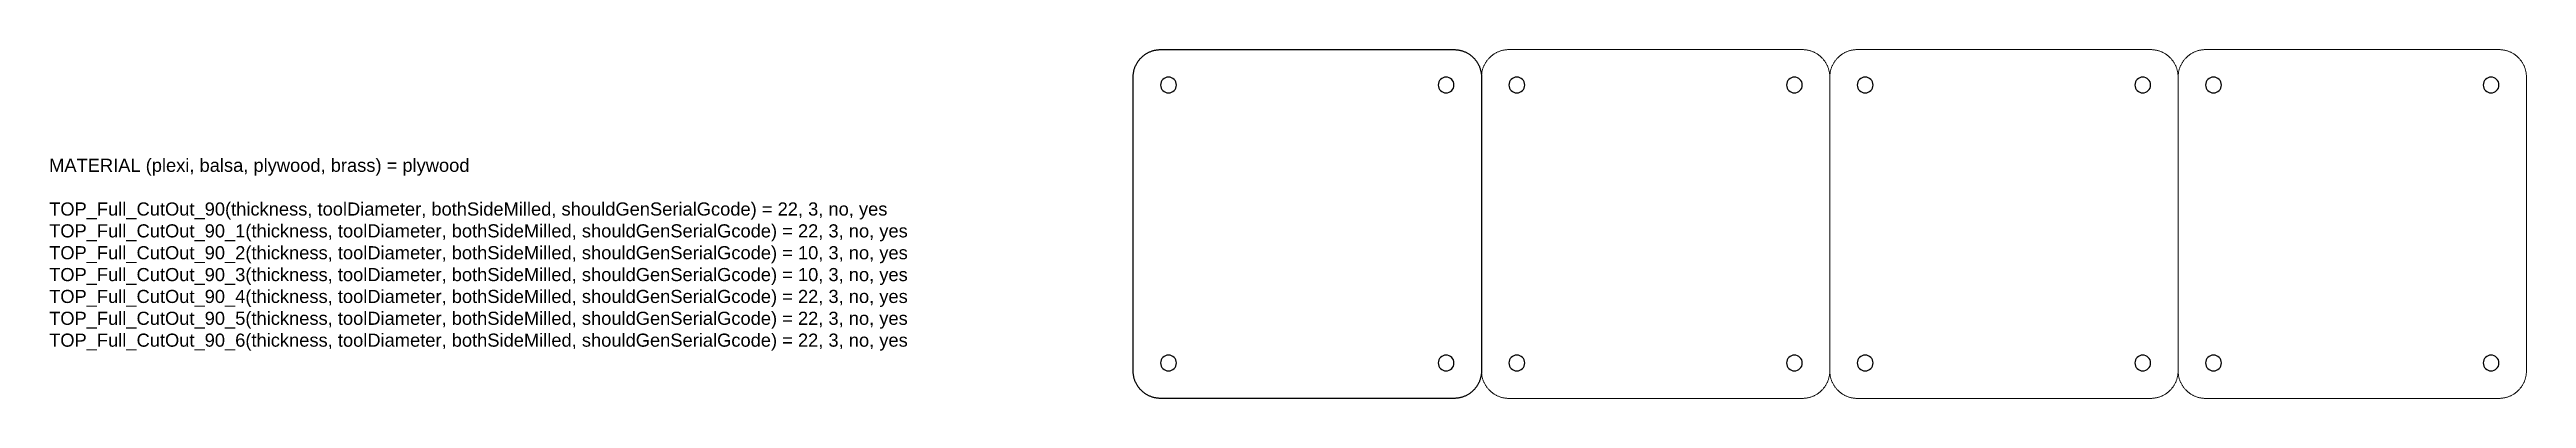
# Model space of a CAD drawing. Header units: millimetres. Extents: x 234 to 1180, y 556 to 689.
import ezdxf

# ---------------------------------------------------------------- set-up
doc = ezdxf.new("R2010")
doc.units = ezdxf.units.MM
for name, color, linetype in [('TOP_Full_CutOut_90', 7, 'Continuous'), ('TOP_Full_CutOut_90_4', 7, 'Continuous'), ('TOP_Full_CutOut_90_5', 7, 'Continuous'), ('TOP_Full_CutOut_90_6', 7, 'Continuous')]:
    doc.layers.add(name, color=color, linetype=linetype)
for name, color, linetype, lineweight in [('TOP_Full_CutOut_90_1', 7, 'Continuous', 18), ('TOP_Full_CutOut_90_2', 7, 'Continuous', 18), ('TOP_Full_CutOut_90_3', 7, 'Continuous', 18)]:
    doc.layers.add(name, color=color, linetype=linetype, lineweight=lineweight)
doc.styles.get("Standard").update_dxf_attribs({"font": 'txt.shx'})

msp = doc.modelspace()

# ---------------------------------------------------------------- texts
at = {"insert": (234.327346, 647.168561), "char_height": 5, "width": 378.90625, "attachment_point": 1}
msp.add_mtext('{\\f@Arial Unicode MS|b0|i0|c238|p34;MATERIAL (plexi, balsa, plywood, brass) = plywood^J^JTOP_Full_CutOut_90(thickness, toolDiameter, bothSideMilled, shouldGenSerialGcode) = 22, 3, no, yes\\PTOP_Full_CutOut_90_1(thickness, toolDiameter, bothSideMilled, shouldGenSerialGcode) = 22, 3, no, yes\\PTOP_Full_CutOut_90_2(thickness, toolDiameter, bothSideMilled, shouldGenSerialGcode) = 10, 3, no, yes\\PTOP_Full_CutOut_90_3(thickness, toolDiameter, bothSideMilled, shouldGenSerialGcode) = 10, 3, no, yes\\PTOP_Full_CutOut_90_4(thickness, toolDiameter, bothSideMilled, shouldGenSerialGcode) = 22, 3, no, yes\\PTOP_Full_CutOut_90_5(thickness, toolDiameter, bothSideMilled, shouldGenSerialGcode) = 22, 3, no, yes\\PTOP_Full_CutOut_90_6(thickness, toolDiameter, bothSideMilled, shouldGenSerialGcode) = 22, 3, no, yes}', dxfattribs=at)

# ---------------------------------------------------------------- linework, layer by layer
at = {"layer": 'TOP_Full_CutOut_90'}
for points in [[(664.669182, 675.863807), (664.498464, 676.426587), (664.221235, 676.945247), (663.848146, 677.399857), (663.393536, 677.772945), (662.874876, 678.050175), (662.312097, 678.220892), (661.726826, 678.278536), (661.141555, 678.220892), (660.578775, 678.050175), (660.060115, 677.772945), (659.605505, 677.399857), (659.232417, 676.945247), (658.955187, 676.426587), (658.78447, 675.863807), (658.726826, 675.278536), (658.78447, 674.693266), (658.955187, 674.130486), (659.232417, 673.611826), (659.605505, 673.157216), (660.060115, 672.784128), (660.578775, 672.506898), (661.141555, 672.336181), (661.726826, 672.278536), (662.312097, 672.336181), (662.874876, 672.506898), (663.393536, 672.784128), (663.848146, 673.157216), (664.221235, 673.611826), (664.498464, 674.130486), (664.669182, 674.693266), (664.726826, 675.278536)], [(770.669182, 675.863807), (770.498464, 676.426587), (770.221235, 676.945247), (769.848146, 677.399857), (769.393536, 677.772945), (768.874876, 678.050175), (768.312097, 678.220892), (767.726826, 678.278536), (767.141555, 678.220892), (766.578775, 678.050175), (766.060115, 677.772945), (765.605505, 677.399857), (765.232417, 676.945247), (764.955187, 676.426587), (764.78447, 675.863807), (764.726826, 675.278536), (764.78447, 674.693266), (764.955187, 674.130486), (765.232417, 673.611826), (765.605505, 673.157216), (766.060115, 672.784128), (766.578775, 672.506898), (767.141555, 672.336181), (767.726826, 672.278536), (768.312097, 672.336181), (768.874876, 672.506898), (769.393536, 672.784128), (769.848146, 673.157216), (770.221235, 673.611826), (770.498464, 674.130486), (770.669182, 674.693266), (770.726826, 675.278536)], [(797.669182, 675.863807), (797.498464, 676.426587), (797.221235, 676.945247), (796.848146, 677.399857), (796.393536, 677.772945), (795.874876, 678.050175), (795.312097, 678.220892), (794.726826, 678.278536), (794.141555, 678.220892), (793.578775, 678.050175), (793.060115, 677.772945), (792.605505, 677.399857), (792.232417, 676.945247), (791.955187, 676.426587), (791.78447, 675.863807), (791.726826, 675.278536), (791.78447, 674.693266), (791.955187, 674.130486), (792.232417, 673.611826), (792.605505, 673.157216), (793.060115, 672.784128), (793.578775, 672.506898), (794.141555, 672.336181), (794.726826, 672.278536), (795.312097, 672.336181), (795.874876, 672.506898), (796.393536, 672.784128), (796.848146, 673.157216), (797.221235, 673.611826), (797.498464, 674.130486), (797.669182, 674.693266), (797.726826, 675.278536)], [(903.669182, 675.863807), (903.498464, 676.426587), (903.221235, 676.945247), (902.848146, 677.399857), (902.393536, 677.772945), (901.874876, 678.050175), (901.312097, 678.220892), (900.726826, 678.278536), (900.141555, 678.220892), (899.578775, 678.050175), (899.060115, 677.772945), (898.605505, 677.399857), (898.232417, 676.945247), (897.955187, 676.426587), (897.78447, 675.863807), (897.726826, 675.278536), (897.78447, 674.693266), (897.955187, 674.130486), (898.232417, 673.611826), (898.605505, 673.157216), (899.060115, 672.784128), (899.578775, 672.506898), (900.141555, 672.336181), (900.726826, 672.278536), (901.312097, 672.336181), (901.874876, 672.506898), (902.393536, 672.784128), (902.848146, 673.157216), (903.221235, 673.611826), (903.498464, 674.130486), (903.669182, 674.693266), (903.726826, 675.278536)], [(930.669182, 675.863807), (930.498464, 676.426587), (930.221235, 676.945247), (929.848146, 677.399857), (929.393536, 677.772945), (928.874876, 678.050175), (928.312097, 678.220892), (927.726826, 678.278536), (927.141555, 678.220892), (926.578775, 678.050175), (926.060115, 677.772945), (925.605505, 677.399857), (925.232417, 676.945247), (924.955187, 676.426587), (924.78447, 675.863807), (924.726826, 675.278536), (924.78447, 674.693266), (924.955187, 674.130486), (925.232417, 673.611826), (925.605505, 673.157216), (926.060115, 672.784128), (926.578775, 672.506898), (927.141555, 672.336181), (927.726826, 672.278536), (928.312097, 672.336181), (928.874876, 672.506898), (929.393536, 672.784128), (929.848146, 673.157216), (930.221235, 673.611826), (930.498464, 674.130486), (930.669182, 674.693266), (930.726826, 675.278536)], [(1036.669182, 675.863807), (1036.498464, 676.426587), (1036.221235, 676.945247), (1035.848146, 677.399857), (1035.393536, 677.772945), (1034.874876, 678.050175), (1034.312097, 678.220892), (1033.726826, 678.278536), (1033.141555, 678.220892), (1032.578775, 678.050175), (1032.060115, 677.772945), (1031.605505, 677.399857), (1031.232417, 676.945247), (1030.955187, 676.426587), (1030.78447, 675.863807), (1030.726826, 675.278536), (1030.78447, 674.693266), (1030.955187, 674.130486), (1031.232417, 673.611826), (1031.605505, 673.157216), (1032.060115, 672.784128), (1032.578775, 672.506898), (1033.141555, 672.336181), (1033.726826, 672.278536), (1034.312097, 672.336181), (1034.874876, 672.506898), (1035.393536, 672.784128), (1035.848146, 673.157216), (1036.221235, 673.611826), (1036.498464, 674.130486), (1036.669182, 674.693266), (1036.726826, 675.278536)], [(1063.669182, 675.863807), (1063.498464, 676.426587), (1063.221235, 676.945247), (1062.848146, 677.399857), (1062.393536, 677.772945), (1061.874876, 678.050175), (1061.312097, 678.220892), (1060.726826, 678.278536), (1060.141555, 678.220892), (1059.578775, 678.050175), (1059.060115, 677.772945), (1058.605505, 677.399857), (1058.232417, 676.945247), (1057.955187, 676.426587), (1057.78447, 675.863807), (1057.726826, 675.278536), (1057.78447, 674.693266), (1057.955187, 674.130486), (1058.232417, 673.611826), (1058.605505, 673.157216), (1059.060115, 672.784128), (1059.578775, 672.506898), (1060.141555, 672.336181), (1060.726826, 672.278536), (1061.312097, 672.336181), (1061.874876, 672.506898), (1062.393536, 672.784128), (1062.848146, 673.157216), (1063.221235, 673.611826), (1063.498464, 674.130486), (1063.669182, 674.693266), (1063.726826, 675.278536)], [(1169.669182, 675.863807), (1169.498464, 676.426587), (1169.221235, 676.945247), (1168.848146, 677.399857), (1168.393536, 677.772945), (1167.874876, 678.050175), (1167.312097, 678.220892), (1166.726826, 678.278536), (1166.141555, 678.220892), (1165.578775, 678.050175), (1165.060115, 677.772945), (1164.605505, 677.399857), (1164.232417, 676.945247), (1163.955187, 676.426587), (1163.78447, 675.863807), (1163.726826, 675.278536), (1163.78447, 674.693266), (1163.955187, 674.130486), (1164.232417, 673.611826), (1164.605505, 673.157216), (1165.060115, 672.784128), (1165.578775, 672.506898), (1166.141555, 672.336181), (1166.726826, 672.278536), (1167.312097, 672.336181), (1167.874876, 672.506898), (1168.393536, 672.784128), (1168.848146, 673.157216), (1169.221235, 673.611826), (1169.498464, 674.130486), (1169.669182, 674.693266), (1169.726826, 675.278536)], [(664.669182, 569.863807), (664.498464, 570.426587), (664.221235, 570.945247), (663.848146, 571.399857), (663.393536, 571.772945), (662.874876, 572.050175), (662.312097, 572.220892), (661.726826, 572.278536), (661.141555, 572.220892), (660.578775, 572.050175), (660.060115, 571.772945), (659.605505, 571.399857), (659.232417, 570.945247), (658.955187, 570.426587), (658.78447, 569.863807), (658.726826, 569.278536), (658.78447, 568.693266), (658.955187, 568.130486), (659.232417, 567.611826), (659.605505, 567.157216), (660.060115, 566.784128), (660.578775, 566.506898), (661.141555, 566.336181), (661.726826, 566.278536), (662.312097, 566.336181), (662.874876, 566.506898), (663.393536, 566.784128), (663.848146, 567.157216), (664.221235, 567.611826), (664.498464, 568.130486), (664.669182, 568.693266), (664.726826, 569.278536)], [(770.669182, 569.863807), (770.498464, 570.426587), (770.221235, 570.945247), (769.848146, 571.399857), (769.393536, 571.772945), (768.874876, 572.050175), (768.312097, 572.220892), (767.726826, 572.278536), (767.141555, 572.220892), (766.578775, 572.050175), (766.060115, 571.772945), (765.605505, 571.399857), (765.232417, 570.945247), (764.955187, 570.426587), (764.78447, 569.863807), (764.726826, 569.278536), (764.78447, 568.693266), (764.955187, 568.130486), (765.232417, 567.611826), (765.605505, 567.157216), (766.060115, 566.784128), (766.578775, 566.506898), (767.141555, 566.336181), (767.726826, 566.278536), (768.312097, 566.336181), (768.874876, 566.506898), (769.393536, 566.784128), (769.848146, 567.157216), (770.221235, 567.611826), (770.498464, 568.130486), (770.669182, 568.693266), (770.726826, 569.278536)], [(797.669182, 569.863807), (797.498464, 570.426587), (797.221235, 570.945247), (796.848146, 571.399857), (796.393536, 571.772945), (795.874876, 572.050175), (795.312097, 572.220892), (794.726826, 572.278536), (794.141555, 572.220892), (793.578775, 572.050175), (793.060115, 571.772945), (792.605505, 571.399857), (792.232417, 570.945247), (791.955187, 570.426587), (791.78447, 569.863807), (791.726826, 569.278536), (791.78447, 568.693266), (791.955187, 568.130486), (792.232417, 567.611826), (792.605505, 567.157216), (793.060115, 566.784128), (793.578775, 566.506898), (794.141555, 566.336181), (794.726826, 566.278536), (795.312097, 566.336181), (795.874876, 566.506898), (796.393536, 566.784128), (796.848146, 567.157216), (797.221235, 567.611826), (797.498464, 568.130486), (797.669182, 568.693266), (797.726826, 569.278536)], [(903.669182, 569.863807), (903.498464, 570.426587), (903.221235, 570.945247), (902.848146, 571.399857), (902.393536, 571.772945), (901.874876, 572.050175), (901.312097, 572.220892), (900.726826, 572.278536), (900.141555, 572.220892), (899.578775, 572.050175), (899.060115, 571.772945), (898.605505, 571.399857), (898.232417, 570.945247), (897.955187, 570.426587), (897.78447, 569.863807), (897.726826, 569.278536), (897.78447, 568.693266), (897.955187, 568.130486), (898.232417, 567.611826), (898.605505, 567.157216), (899.060115, 566.784128), (899.578775, 566.506898), (900.141555, 566.336181), (900.726826, 566.278536), (901.312097, 566.336181), (901.874876, 566.506898), (902.393536, 566.784128), (902.848146, 567.157216), (903.221235, 567.611826), (903.498464, 568.130486), (903.669182, 568.693266), (903.726826, 569.278536)], [(930.669182, 569.863807), (930.498464, 570.426587), (930.221235, 570.945247), (929.848146, 571.399857), (929.393536, 571.772945), (928.874876, 572.050175), (928.312097, 572.220892), (927.726826, 572.278536), (927.141555, 572.220892), (926.578775, 572.050175), (926.060115, 571.772945), (925.605505, 571.399857), (925.232417, 570.945247), (924.955187, 570.426587), (924.78447, 569.863807), (924.726826, 569.278536), (924.78447, 568.693266), (924.955187, 568.130486), (925.232417, 567.611826), (925.605505, 567.157216), (926.060115, 566.784128), (926.578775, 566.506898), (927.141555, 566.336181), (927.726826, 566.278536), (928.312097, 566.336181), (928.874876, 566.506898), (929.393536, 566.784128), (929.848146, 567.157216), (930.221235, 567.611826), (930.498464, 568.130486), (930.669182, 568.693266), (930.726826, 569.278536)], [(1036.669182, 569.863807), (1036.498464, 570.426587), (1036.221235, 570.945247), (1035.848146, 571.399857), (1035.393536, 571.772945), (1034.874876, 572.050175), (1034.312097, 572.220892), (1033.726826, 572.278536), (1033.141555, 572.220892), (1032.578775, 572.050175), (1032.060115, 571.772945), (1031.605505, 571.399857), (1031.232417, 570.945247), (1030.955187, 570.426587), (1030.78447, 569.863807), (1030.726826, 569.278536), (1030.78447, 568.693266), (1030.955187, 568.130486), (1031.232417, 567.611826), (1031.605505, 567.157216), (1032.060115, 566.784128), (1032.578775, 566.506898), (1033.141555, 566.336181), (1033.726826, 566.278536), (1034.312097, 566.336181), (1034.874876, 566.506898), (1035.393536, 566.784128), (1035.848146, 567.157216), (1036.221235, 567.611826), (1036.498464, 568.130486), (1036.669182, 568.693266), (1036.726826, 569.278536)], [(1063.669182, 569.863807), (1063.498464, 570.426587), (1063.221235, 570.945247), (1062.848146, 571.399857), (1062.393536, 571.772945), (1061.874876, 572.050175), (1061.312097, 572.220892), (1060.726826, 572.278536), (1060.141555, 572.220892), (1059.578775, 572.050175), (1059.060115, 571.772945), (1058.605505, 571.399857), (1058.232417, 570.945247), (1057.955187, 570.426587), (1057.78447, 569.863807), (1057.726826, 569.278536), (1057.78447, 568.693266), (1057.955187, 568.130486), (1058.232417, 567.611826), (1058.605505, 567.157216), (1059.060115, 566.784128), (1059.578775, 566.506898), (1060.141555, 566.336181), (1060.726826, 566.278536), (1061.312097, 566.336181), (1061.874876, 566.506898), (1062.393536, 566.784128), (1062.848146, 567.157216), (1063.221235, 567.611826), (1063.498464, 568.130486), (1063.669182, 568.693266), (1063.726826, 569.278536)], [(1169.669182, 569.863807), (1169.498464, 570.426587), (1169.221235, 570.945247), (1168.848146, 571.399857), (1168.393536, 571.772945), (1167.874876, 572.050175), (1167.312097, 572.220892), (1166.726826, 572.278536), (1166.141555, 572.220892), (1165.578775, 572.050175), (1165.060115, 571.772945), (1164.605505, 571.399857), (1164.232417, 570.945247), (1163.955187, 570.426587), (1163.78447, 569.863807), (1163.726826, 569.278536), (1163.78447, 568.693266), (1163.955187, 568.130486), (1164.232417, 567.611826), (1164.605505, 567.157216), (1165.060115, 566.784128), (1165.578775, 566.506898), (1166.141555, 566.336181), (1166.726826, 566.278536), (1167.312097, 566.336181), (1167.874876, 566.506898), (1168.393536, 566.784128), (1168.848146, 567.157216), (1169.221235, 567.611826), (1169.498464, 568.130486), (1169.669182, 568.693266), (1169.726826, 569.278536)]]:
    msp.add_lwpolyline(points, close=True, dxfattribs=at)
at = {"layer": 'TOP_Full_CutOut_90_1'}
msp.add_lwpolyline([(770.726826, 555.778536), (658.726826, 555.778536), (658.469143, 555.781699), (658.211615, 555.791184), (657.954398, 555.806987), (657.697646, 555.829097), (657.441514, 555.857501), (657.186156, 555.892183), (656.931726, 555.933121), (656.678377, 555.980291), (656.426263, 556.033664), (656.175534, 556.093208), (655.926342, 556.158888), (655.678837, 556.230663), (655.433167, 556.308491), (655.189482, 556.392324), (654.947928, 556.482112), (654.70865, 556.577801), (654.471792, 556.679334), (654.237497, 556.786649), (654.005907, 556.899681), (653.77716, 557.018363), (653.551395, 557.142623), (653.328747, 557.272386), (653.109351, 557.407574), (652.893338, 557.548106), (652.68084, 557.693896), (652.471983, 557.844857), (652.266894, 558.000899), (652.065696, 558.161927), (651.868511, 558.327844), (651.675457, 558.49855), (651.48665, 558.673942), (651.302205, 558.853915), (651.122231, 559.038361), (650.946839, 559.227167), (650.776133, 559.420222), (650.610216, 559.617407), (650.449188, 559.818605), (650.293147, 560.023694), (650.142185, 560.23255), (649.996395, 560.445049), (649.855863, 560.661061), (649.720675, 560.880458), (649.590912, 561.103105), (649.466652, 561.328871), (649.347971, 561.557618), (649.234938, 561.789208), (649.127623, 562.023503), (649.026091, 562.26036), (648.930401, 562.499639), (648.840613, 562.741193), (648.75678, 562.984878), (648.678952, 563.230547), (648.607177, 563.478053), (648.541498, 563.727245), (648.481953, 563.977973), (648.42858, 564.230088), (648.38141, 564.483437), (648.340472, 564.737866), (648.305791, 564.993224), (648.277386, 565.249356), (648.255276, 565.506109), (648.239473, 565.763326), (648.229988, 566.020854), (648.226826, 566.278536), (648.226826, 678.278536), (648.229988, 678.536219), (648.239473, 678.793747), (648.255276, 679.050964), (648.277386, 679.307716), (648.305791, 679.563849), (648.340472, 679.819206), (648.38141, 680.073636), (648.42858, 680.326985), (648.481953, 680.579099), (648.541498, 680.829828), (648.607177, 681.07902), (648.678952, 681.326526), (648.75678, 681.572195), (648.840613, 681.81588), (648.930401, 682.057434), (649.026091, 682.296713), (649.127623, 682.53357), (649.234938, 682.767865), (649.347971, 682.999455), (649.466652, 683.228202), (649.590912, 683.453967), (649.720675, 683.676615), (649.855863, 683.896011), (649.996395, 684.112024), (650.142185, 684.324522), (650.293147, 684.533379), (650.449188, 684.738468), (650.610216, 684.939666), (650.776133, 685.136851), (650.946839, 685.329905), (651.122231, 685.518712), (651.302205, 685.703158), (651.48665, 685.883131), (651.675457, 686.058523), (651.868511, 686.229229), (652.065696, 686.395146), (652.266894, 686.556174), (652.471983, 686.712216), (652.68084, 686.863177), (652.893338, 687.008967), (653.109351, 687.149499), (653.328747, 687.284687), (653.551395, 687.41445), (653.77716, 687.53871), (654.005907, 687.657392), (654.237497, 687.770424), (654.471792, 687.877739), (654.70865, 687.979272), (654.947928, 688.074961), (655.189482, 688.164749), (655.433167, 688.248582), (655.678837, 688.32641), (655.926342, 688.398185), (656.175534, 688.463865), (656.426263, 688.523409), (656.678377, 688.576782), (656.931726, 688.623952), (657.186156, 688.66489), (657.441514, 688.699572), (657.697646, 688.727976), (657.954398, 688.750086), (658.211615, 688.765889), (658.469143, 688.775374), (658.726826, 688.778536), (770.726826, 688.778536), (770.984509, 688.775374), (771.242036, 688.765889), (771.499254, 688.750086), (771.756006, 688.727976), (772.012138, 688.699572), (772.267496, 688.66489), (772.521926, 688.623952), (772.775274, 688.576782), (773.027389, 688.523409), (773.278118, 688.463865), (773.52731, 688.398185), (773.774815, 688.32641), (774.020484, 688.248582), (774.264169, 688.164749), (774.505724, 688.074961), (774.745002, 687.979272), (774.98186, 687.877739), (775.216154, 687.770424), (775.447745, 687.657392), (775.676491, 687.53871), (775.902257, 687.41445), (776.124905, 687.284687), (776.344301, 687.149499), (776.560313, 687.008967), (776.772812, 686.863177), (776.981668, 686.712216), (777.186757, 686.556174), (777.387955, 686.395146), (777.585141, 686.229229), (777.778195, 686.058523), (777.967001, 685.883131), (778.151447, 685.703158), (778.33142, 685.518712), (778.506813, 685.329905), (778.677519, 685.136851), (778.843435, 684.939666), (779.004463, 684.738468), (779.160505, 684.533379), (779.311466, 684.324522), (779.457257, 684.112024), (779.597788, 683.896011), (779.732976, 683.676615), (779.862739, 683.453967), (779.986999, 683.228202), (780.105681, 682.999455), (780.218713, 682.767865), (780.326028, 682.53357), (780.427561, 682.296713), (780.52325, 682.057434), (780.613038, 681.81588), (780.696872, 681.572195), (780.774699, 681.326526), (780.846474, 681.07902), (780.912154, 680.829828), (780.971698, 680.579099), (781.025071, 680.326985), (781.072241, 680.073636), (781.113179, 679.819206), (781.147861, 679.563849), (781.176265, 679.307716), (781.198376, 679.050964), (781.214178, 678.793747), (781.223663, 678.536219), (781.226826, 678.278536), (781.226826, 566.278536), (781.223663, 566.020854), (781.214178, 565.763326), (781.198376, 565.506109), (781.176265, 565.249356), (781.147861, 564.993224), (781.113179, 564.737866), (781.072241, 564.483437), (781.025071, 564.230088), (780.971698, 563.977973), (780.912154, 563.727245), (780.846474, 563.478053), (780.774699, 563.230547), (780.696872, 562.984878), (780.613038, 562.741193), (780.52325, 562.499639), (780.427561, 562.26036), (780.326028, 562.023503), (780.218713, 561.789208), (780.105681, 561.557618), (779.986999, 561.328871), (779.862739, 561.103105), (779.732976, 560.880458), (779.597788, 560.661061), (779.457257, 560.445049), (779.311466, 560.23255), (779.160505, 560.023694), (779.004463, 559.818605), (778.843435, 559.617407), (778.677519, 559.420222), (778.506813, 559.227167), (778.33142, 559.038361), (778.151447, 558.853915), (777.967001, 558.673942), (777.778195, 558.49855), (777.585141, 558.327844), (777.387955, 558.161927), (777.186757, 558.000899), (776.981668, 557.844857), (776.772812, 557.693896), (776.560313, 557.548106), (776.344301, 557.407574), (776.124905, 557.272386), (775.902257, 557.142623), (775.676491, 557.018363), (775.447745, 556.899681), (775.216154, 556.786649), (774.98186, 556.679334), (774.745002, 556.577801), (774.505724, 556.482112), (774.264169, 556.392324), (774.020484, 556.308491), (773.774815, 556.230663), (773.52731, 556.158888), (773.278118, 556.093208), (773.027389, 556.033664), (772.775274, 555.980291), (772.521926, 555.933121), (772.267496, 555.892183), (772.012138, 555.857501), (771.756006, 555.829097), (771.499254, 555.806987), (771.242036, 555.791184), (770.984509, 555.781699)], close=True, dxfattribs=at)
for points in [[(781.226826, 678.278536), (781.229988, 678.536219), (781.239473, 678.793747), (781.255276, 679.050964), (781.277386, 679.307716), (781.305791, 679.563849), (781.340472, 679.819206), (781.38141, 680.073636), (781.42858, 680.326985), (781.481953, 680.579099), (781.541498, 680.829828), (781.607177, 681.07902), (781.678952, 681.326526), (781.75678, 681.572195), (781.840613, 681.81588), (781.930401, 682.057434), (782.026091, 682.296713), (782.127623, 682.53357), (782.234938, 682.767865), (782.347971, 682.999455), (782.466652, 683.228202), (782.590912, 683.453967), (782.720675, 683.676615), (782.855863, 683.896011), (782.996395, 684.112024), (783.142185, 684.324522), (783.293147, 684.533379), (783.449188, 684.738468), (783.610216, 684.939666), (783.776133, 685.136851), (783.946839, 685.329905), (784.122231, 685.518712), (784.302205, 685.703158), (784.48665, 685.883131), (784.675457, 686.058523), (784.868511, 686.229229), (785.065696, 686.395146), (785.266894, 686.556174), (785.471983, 686.712216), (785.68084, 686.863177), (785.893338, 687.008967), (786.109351, 687.149499), (786.328747, 687.284687), (786.551395, 687.41445), (786.77716, 687.53871), (787.005907, 687.657392), (787.237497, 687.770424), (787.471792, 687.877739), (787.70865, 687.979272), (787.947928, 688.074961), (788.189482, 688.164749), (788.433167, 688.248582), (788.678837, 688.32641), (788.926342, 688.398185), (789.175534, 688.463865), (789.426263, 688.523409), (789.678377, 688.576782), (789.931726, 688.623952), (790.186156, 688.66489), (790.441514, 688.699572), (790.697646, 688.727976), (790.954398, 688.750086), (791.211615, 688.765889), (791.469143, 688.775374), (791.726826, 688.778536), (903.726826, 688.778536), (903.984509, 688.775374), (904.242036, 688.765889), (904.499254, 688.750086), (904.756006, 688.727976), (905.012138, 688.699572), (905.267496, 688.66489), (905.521926, 688.623952), (905.775274, 688.576782), (906.027389, 688.523409), (906.278118, 688.463865), (906.52731, 688.398185), (906.774815, 688.32641), (907.020484, 688.248582), (907.264169, 688.164749), (907.505724, 688.074961), (907.745002, 687.979272), (907.98186, 687.877739), (908.216154, 687.770424), (908.447745, 687.657392), (908.676491, 687.53871), (908.902257, 687.41445), (909.124905, 687.284687), (909.344301, 687.149499), (909.560313, 687.008967), (909.772812, 686.863177), (909.981668, 686.712216), (910.186757, 686.556174), (910.387955, 686.395146), (910.585141, 686.229229), (910.778195, 686.058523), (910.967001, 685.883131), (911.151447, 685.703158), (911.33142, 685.518712), (911.506813, 685.329905), (911.677519, 685.136851), (911.843435, 684.939666), (912.004463, 684.738468), (912.160505, 684.533379), (912.311466, 684.324522), (912.457257, 684.112024), (912.597788, 683.896011), (912.732976, 683.676615), (912.862739, 683.453967), (912.986999, 683.228202), (913.105681, 682.999455), (913.218713, 682.767865), (913.326028, 682.53357), (913.427561, 682.296713), (913.52325, 682.057434), (913.613038, 681.81588), (913.696872, 681.572195), (913.774699, 681.326526), (913.846474, 681.07902), (913.912154, 680.829828), (913.971698, 680.579099), (914.025071, 680.326985), (914.072241, 680.073636), (914.113179, 679.819206), (914.147861, 679.563849), (914.176265, 679.307716), (914.198376, 679.050964), (914.214178, 678.793747), (914.223663, 678.536219), (914.226826, 678.278536), (914.226826, 566.278536), (914.223663, 566.020854), (914.214178, 565.763326), (914.198376, 565.506109), (914.176265, 565.249356), (914.147861, 564.993224), (914.113179, 564.737866), (914.072241, 564.483437), (914.025071, 564.230088), (913.971698, 563.977973), (913.912154, 563.727245), (913.846474, 563.478053), (913.774699, 563.230547), (913.696872, 562.984878), (913.613038, 562.741193), (913.52325, 562.499639), (913.427561, 562.26036), (913.326028, 562.023503), (913.218713, 561.789208), (913.105681, 561.557618), (912.986999, 561.328871), (912.862739, 561.103105), (912.732976, 560.880458), (912.597788, 560.661061), (912.457257, 560.445049), (912.311466, 560.23255), (912.160505, 560.023694), (912.004463, 559.818605), (911.843435, 559.617407), (911.677519, 559.420222), (911.506813, 559.227167), (911.33142, 559.038361), (911.151447, 558.853915), (910.967001, 558.673942), (910.778195, 558.49855), (910.585141, 558.327844), (910.387955, 558.161927), (910.186757, 558.000899), (909.981668, 557.844857), (909.772812, 557.693896), (909.560313, 557.548106), (909.344301, 557.407574), (909.124905, 557.272386), (908.902257, 557.142623), (908.676491, 557.018363), (908.447745, 556.899681), (908.216154, 556.786649), (907.98186, 556.679334), (907.745002, 556.577801), (907.505724, 556.482112), (907.264169, 556.392324), (907.020484, 556.308491), (906.774815, 556.230663), (906.52731, 556.158888), (906.278118, 556.093208), (906.027389, 556.033664), (905.775274, 555.980291), (905.521926, 555.933121), (905.267496, 555.892183), (905.012138, 555.857501), (904.756006, 555.829097), (904.499254, 555.806987), (904.242036, 555.791184), (903.984509, 555.781699), (903.726826, 555.778536), (791.726826, 555.778536), (791.469143, 555.781699), (791.211615, 555.791184), (790.954398, 555.806987), (790.697646, 555.829097), (790.441514, 555.857501), (790.186156, 555.892183), (789.931726, 555.933121), (789.678377, 555.980291), (789.426263, 556.033664), (789.175534, 556.093208), (788.926342, 556.158888), (788.678837, 556.230663), (788.433167, 556.308491), (788.189482, 556.392324), (787.947928, 556.482112), (787.70865, 556.577801), (787.471792, 556.679334), (787.237497, 556.786649), (787.005907, 556.899681), (786.77716, 557.018363), (786.551395, 557.142623), (786.328747, 557.272386), (786.109351, 557.407574), (785.893338, 557.548106), (785.68084, 557.693896), (785.471983, 557.844857), (785.266894, 558.000899), (785.065696, 558.161927), (784.868511, 558.327844), (784.675457, 558.49855), (784.48665, 558.673942), (784.302205, 558.853915), (784.122231, 559.038361), (783.946839, 559.227167), (783.776133, 559.420222), (783.610216, 559.617407), (783.449188, 559.818605), (783.293147, 560.023694), (783.142185, 560.23255), (782.996395, 560.445049), (782.855863, 560.661061), (782.720675, 560.880458), (782.590912, 561.103105), (782.466652, 561.328871), (782.347971, 561.557618), (782.234938, 561.789208), (782.127623, 562.023503), (782.026091, 562.26036), (781.930401, 562.499639), (781.840613, 562.741193), (781.75678, 562.984878), (781.678952, 563.230547), (781.607177, 563.478053), (781.541498, 563.727245), (781.481953, 563.977973), (781.42858, 564.230088), (781.38141, 564.483437), (781.340472, 564.737866), (781.305791, 564.993224), (781.277386, 565.249356), (781.255276, 565.506109), (781.239473, 565.763326), (781.229988, 566.020854), (781.226826, 566.278536)], [(914.226826, 678.278536), (914.229988, 678.536219), (914.239473, 678.793747), (914.255276, 679.050964), (914.277386, 679.307716), (914.305791, 679.563849), (914.340472, 679.819206), (914.38141, 680.073636), (914.42858, 680.326985), (914.481953, 680.579099), (914.541498, 680.829828), (914.607177, 681.07902), (914.678952, 681.326526), (914.75678, 681.572195), (914.840613, 681.81588), (914.930401, 682.057434), (915.026091, 682.296713), (915.127623, 682.53357), (915.234938, 682.767865), (915.347971, 682.999455), (915.466652, 683.228202), (915.590912, 683.453967), (915.720675, 683.676615), (915.855863, 683.896011), (915.996395, 684.112024), (916.142185, 684.324522), (916.293147, 684.533379), (916.449188, 684.738468), (916.610216, 684.939666), (916.776133, 685.136851), (916.946839, 685.329905), (917.122231, 685.518712), (917.302205, 685.703158), (917.48665, 685.883131), (917.675457, 686.058523), (917.868511, 686.229229), (918.065696, 686.395146), (918.266894, 686.556174), (918.471983, 686.712216), (918.68084, 686.863177), (918.893338, 687.008967), (919.109351, 687.149499), (919.328747, 687.284687), (919.551395, 687.41445), (919.77716, 687.53871), (920.005907, 687.657392), (920.237497, 687.770424), (920.471792, 687.877739), (920.70865, 687.979272), (920.947928, 688.074961), (921.189482, 688.164749), (921.433167, 688.248582), (921.678837, 688.32641), (921.926342, 688.398185), (922.175534, 688.463865), (922.426263, 688.523409), (922.678377, 688.576782), (922.931726, 688.623952), (923.186156, 688.66489), (923.441514, 688.699572), (923.697646, 688.727976), (923.954398, 688.750086), (924.211615, 688.765889), (924.469143, 688.775374), (924.726826, 688.778536), (1036.726826, 688.778536), (1036.984509, 688.775374), (1037.242036, 688.765889), (1037.499254, 688.750086), (1037.756006, 688.727976), (1038.012138, 688.699572), (1038.267496, 688.66489), (1038.521926, 688.623952), (1038.775274, 688.576782), (1039.027389, 688.523409), (1039.278118, 688.463865), (1039.52731, 688.398185), (1039.774815, 688.32641), (1040.020484, 688.248582), (1040.264169, 688.164749), (1040.505724, 688.074961), (1040.745002, 687.979272), (1040.98186, 687.877739), (1041.216154, 687.770424), (1041.447745, 687.657392), (1041.676491, 687.53871), (1041.902257, 687.41445), (1042.124905, 687.284687), (1042.344301, 687.149499), (1042.560313, 687.008967), (1042.772812, 686.863177), (1042.981668, 686.712216), (1043.186757, 686.556174), (1043.387955, 686.395146), (1043.585141, 686.229229), (1043.778195, 686.058523), (1043.967001, 685.883131), (1044.151447, 685.703158), (1044.33142, 685.518712), (1044.506813, 685.329905), (1044.677519, 685.136851), (1044.843435, 684.939666), (1045.004463, 684.738468), (1045.160505, 684.533379), (1045.311466, 684.324522), (1045.457257, 684.112024), (1045.597788, 683.896011), (1045.732976, 683.676615), (1045.862739, 683.453967), (1045.986999, 683.228202), (1046.105681, 682.999455), (1046.218713, 682.767865), (1046.326028, 682.53357), (1046.427561, 682.296713), (1046.52325, 682.057434), (1046.613038, 681.81588), (1046.696872, 681.572195), (1046.774699, 681.326526), (1046.846474, 681.07902), (1046.912154, 680.829828), (1046.971698, 680.579099), (1047.025071, 680.326985), (1047.072241, 680.073636), (1047.113179, 679.819206), (1047.147861, 679.563849), (1047.176265, 679.307716), (1047.198376, 679.050964), (1047.214178, 678.793747), (1047.223663, 678.536219), (1047.226826, 678.278536), (1047.226826, 566.278536), (1047.223663, 566.020854), (1047.214178, 565.763326), (1047.198376, 565.506109), (1047.176265, 565.249356), (1047.147861, 564.993224), (1047.113179, 564.737866), (1047.072241, 564.483437), (1047.025071, 564.230088), (1046.971698, 563.977973), (1046.912154, 563.727245), (1046.846474, 563.478053), (1046.774699, 563.230547), (1046.696872, 562.984878), (1046.613038, 562.741193), (1046.52325, 562.499639), (1046.427561, 562.26036), (1046.326028, 562.023503), (1046.218713, 561.789208), (1046.105681, 561.557618), (1045.986999, 561.328871), (1045.862739, 561.103105), (1045.732976, 560.880458), (1045.597788, 560.661061), (1045.457257, 560.445049), (1045.311466, 560.23255), (1045.160505, 560.023694), (1045.004463, 559.818605), (1044.843435, 559.617407), (1044.677519, 559.420222), (1044.506813, 559.227167), (1044.33142, 559.038361), (1044.151447, 558.853915), (1043.967001, 558.673942), (1043.778195, 558.49855), (1043.585141, 558.327844), (1043.387955, 558.161927), (1043.186757, 558.000899), (1042.981668, 557.844857), (1042.772812, 557.693896), (1042.560313, 557.548106), (1042.344301, 557.407574), (1042.124905, 557.272386), (1041.902257, 557.142623), (1041.676491, 557.018363), (1041.447745, 556.899681), (1041.216154, 556.786649), (1040.98186, 556.679334), (1040.745002, 556.577801), (1040.505724, 556.482112), (1040.264169, 556.392324), (1040.020484, 556.308491), (1039.774815, 556.230663), (1039.52731, 556.158888), (1039.278118, 556.093208), (1039.027389, 556.033664), (1038.775274, 555.980291), (1038.521926, 555.933121), (1038.267496, 555.892183), (1038.012138, 555.857501), (1037.756006, 555.829097), (1037.499254, 555.806987), (1037.242036, 555.791184), (1036.984509, 555.781699), (1036.726826, 555.778536), (924.726826, 555.778536), (924.469143, 555.781699), (924.211615, 555.791184), (923.954398, 555.806987), (923.697646, 555.829097), (923.441514, 555.857501), (923.186156, 555.892183), (922.931726, 555.933121), (922.678377, 555.980291), (922.426263, 556.033664), (922.175534, 556.093208), (921.926342, 556.158888), (921.678837, 556.230663), (921.433167, 556.308491), (921.189482, 556.392324), (920.947928, 556.482112), (920.70865, 556.577801), (920.471792, 556.679334), (920.237497, 556.786649), (920.005907, 556.899681), (919.77716, 557.018363), (919.551395, 557.142623), (919.328747, 557.272386), (919.109351, 557.407574), (918.893338, 557.548106), (918.68084, 557.693896), (918.471983, 557.844857), (918.266894, 558.000899), (918.065696, 558.161927), (917.868511, 558.327844), (917.675457, 558.49855), (917.48665, 558.673942), (917.302205, 558.853915), (917.122231, 559.038361), (916.946839, 559.227167), (916.776133, 559.420222), (916.610216, 559.617407), (916.449188, 559.818605), (916.293147, 560.023694), (916.142185, 560.23255), (915.996395, 560.445049), (915.855863, 560.661061), (915.720675, 560.880458), (915.590912, 561.103105), (915.466652, 561.328871), (915.347971, 561.557618), (915.234938, 561.789208), (915.127623, 562.023503), (915.026091, 562.26036), (914.930401, 562.499639), (914.840613, 562.741193), (914.75678, 562.984878), (914.678952, 563.230547), (914.607177, 563.478053), (914.541498, 563.727245), (914.481953, 563.977973), (914.42858, 564.230088), (914.38141, 564.483437), (914.340472, 564.737866), (914.305791, 564.993224), (914.277386, 565.249356), (914.255276, 565.506109), (914.239473, 565.763326), (914.229988, 566.020854), (914.226826, 566.278536)], [(1047.226826, 678.278536), (1047.229988, 678.536219), (1047.239473, 678.793747), (1047.255276, 679.050964), (1047.277386, 679.307716), (1047.305791, 679.563849), (1047.340472, 679.819206), (1047.38141, 680.073636), (1047.42858, 680.326985), (1047.481953, 680.579099), (1047.541498, 680.829828), (1047.607177, 681.07902), (1047.678952, 681.326526), (1047.75678, 681.572195), (1047.840613, 681.81588), (1047.930401, 682.057434), (1048.026091, 682.296713), (1048.127623, 682.53357), (1048.234938, 682.767865), (1048.347971, 682.999455), (1048.466652, 683.228202), (1048.590912, 683.453967), (1048.720675, 683.676615), (1048.855863, 683.896011), (1048.996395, 684.112024), (1049.142185, 684.324522), (1049.293147, 684.533379), (1049.449188, 684.738468), (1049.610216, 684.939666), (1049.776133, 685.136851), (1049.946839, 685.329905), (1050.122231, 685.518712), (1050.302205, 685.703158), (1050.48665, 685.883131), (1050.675457, 686.058523), (1050.868511, 686.229229), (1051.065696, 686.395146), (1051.266894, 686.556174), (1051.471983, 686.712216), (1051.68084, 686.863177), (1051.893338, 687.008967), (1052.109351, 687.149499), (1052.328747, 687.284687), (1052.551395, 687.41445), (1052.77716, 687.53871), (1053.005907, 687.657392), (1053.237497, 687.770424), (1053.471792, 687.877739), (1053.70865, 687.979272), (1053.947928, 688.074961), (1054.189482, 688.164749), (1054.433167, 688.248582), (1054.678837, 688.32641), (1054.926342, 688.398185), (1055.175534, 688.463865), (1055.426263, 688.523409), (1055.678377, 688.576782), (1055.931726, 688.623952), (1056.186156, 688.66489), (1056.441514, 688.699572), (1056.697646, 688.727976), (1056.954398, 688.750086), (1057.211615, 688.765889), (1057.469143, 688.775374), (1057.726826, 688.778536), (1169.726826, 688.778536), (1169.984509, 688.775374), (1170.242036, 688.765889), (1170.499254, 688.750086), (1170.756006, 688.727976), (1171.012138, 688.699572), (1171.267496, 688.66489), (1171.521926, 688.623952), (1171.775274, 688.576782), (1172.027389, 688.523409), (1172.278118, 688.463865), (1172.52731, 688.398185), (1172.774815, 688.32641), (1173.020484, 688.248582), (1173.264169, 688.164749), (1173.505724, 688.074961), (1173.745002, 687.979272), (1173.98186, 687.877739), (1174.216154, 687.770424), (1174.447745, 687.657392), (1174.676491, 687.53871), (1174.902257, 687.41445), (1175.124905, 687.284687), (1175.344301, 687.149499), (1175.560313, 687.008967), (1175.772812, 686.863177), (1175.981668, 686.712216), (1176.186757, 686.556174), (1176.387955, 686.395146), (1176.585141, 686.229229), (1176.778195, 686.058523), (1176.967001, 685.883131), (1177.151447, 685.703158), (1177.33142, 685.518712), (1177.506813, 685.329905), (1177.677519, 685.136851), (1177.843435, 684.939666), (1178.004463, 684.738468), (1178.160505, 684.533379), (1178.311466, 684.324522), (1178.457257, 684.112024), (1178.597788, 683.896011), (1178.732976, 683.676615), (1178.862739, 683.453967), (1178.986999, 683.228202), (1179.105681, 682.999455), (1179.218713, 682.767865), (1179.326028, 682.53357), (1179.427561, 682.296713), (1179.52325, 682.057434), (1179.613038, 681.81588), (1179.696872, 681.572195), (1179.774699, 681.326526), (1179.846474, 681.07902), (1179.912154, 680.829828), (1179.971698, 680.579099), (1180.025071, 680.326985), (1180.072241, 680.073636), (1180.113179, 679.819206), (1180.147861, 679.563849), (1180.176265, 679.307716), (1180.198376, 679.050964), (1180.214178, 678.793747), (1180.223663, 678.536219), (1180.226826, 678.278536), (1180.226826, 566.278536), (1180.223663, 566.020854), (1180.214178, 565.763326), (1180.198376, 565.506109), (1180.176265, 565.249356), (1180.147861, 564.993224), (1180.113179, 564.737866), (1180.072241, 564.483437), (1180.025071, 564.230088), (1179.971698, 563.977973), (1179.912154, 563.727245), (1179.846474, 563.478053), (1179.774699, 563.230547), (1179.696872, 562.984878), (1179.613038, 562.741193), (1179.52325, 562.499639), (1179.427561, 562.26036), (1179.326028, 562.023503), (1179.218713, 561.789208), (1179.105681, 561.557618), (1178.986999, 561.328871), (1178.862739, 561.103105), (1178.732976, 560.880458), (1178.597788, 560.661061), (1178.457257, 560.445049), (1178.311466, 560.23255), (1178.160505, 560.023694), (1178.004463, 559.818605), (1177.843435, 559.617407), (1177.677519, 559.420222), (1177.506813, 559.227167), (1177.33142, 559.038361), (1177.151447, 558.853915), (1176.967001, 558.673942), (1176.778195, 558.49855), (1176.585141, 558.327844), (1176.387955, 558.161927), (1176.186757, 558.000899), (1175.981668, 557.844857), (1175.772812, 557.693896), (1175.560313, 557.548106), (1175.344301, 557.407574), (1175.124905, 557.272386), (1174.902257, 557.142623), (1174.676491, 557.018363), (1174.447745, 556.899681), (1174.216154, 556.786649), (1173.98186, 556.679334), (1173.745002, 556.577801), (1173.505724, 556.482112), (1173.264169, 556.392324), (1173.020484, 556.308491), (1172.774815, 556.230663), (1172.52731, 556.158888), (1172.278118, 556.093208), (1172.027389, 556.033664), (1171.775274, 555.980291), (1171.521926, 555.933121), (1171.267496, 555.892183), (1171.012138, 555.857501), (1170.756006, 555.829097), (1170.499254, 555.806987), (1170.242036, 555.791184), (1169.984509, 555.781699), (1169.726826, 555.778536), (1057.726826, 555.778536), (1057.469143, 555.781699), (1057.211615, 555.791184), (1056.954398, 555.806987), (1056.697646, 555.829097), (1056.441514, 555.857501), (1056.186156, 555.892183), (1055.931726, 555.933121), (1055.678377, 555.980291), (1055.426263, 556.033664), (1055.175534, 556.093208), (1054.926342, 556.158888), (1054.678837, 556.230663), (1054.433167, 556.308491), (1054.189482, 556.392324), (1053.947928, 556.482112), (1053.70865, 556.577801), (1053.471792, 556.679334), (1053.237497, 556.786649), (1053.005907, 556.899681), (1052.77716, 557.018363), (1052.551395, 557.142623), (1052.328747, 557.272386), (1052.109351, 557.407574), (1051.893338, 557.548106), (1051.68084, 557.693896), (1051.471983, 557.844857), (1051.266894, 558.000899), (1051.065696, 558.161927), (1050.868511, 558.327844), (1050.675457, 558.49855), (1050.48665, 558.673942), (1050.302205, 558.853915), (1050.122231, 559.038361), (1049.946839, 559.227167), (1049.776133, 559.420222), (1049.610216, 559.617407), (1049.449188, 559.818605), (1049.293147, 560.023694), (1049.142185, 560.23255), (1048.996395, 560.445049), (1048.855863, 560.661061), (1048.720675, 560.880458), (1048.590912, 561.103105), (1048.466652, 561.328871), (1048.347971, 561.557618), (1048.234938, 561.789208), (1048.127623, 562.023503), (1048.026091, 562.26036), (1047.930401, 562.499639), (1047.840613, 562.741193), (1047.75678, 562.984878), (1047.678952, 563.230547), (1047.607177, 563.478053), (1047.541498, 563.727245), (1047.481953, 563.977973), (1047.42858, 564.230088), (1047.38141, 564.483437), (1047.340472, 564.737866), (1047.305791, 564.993224), (1047.277386, 565.249356), (1047.255276, 565.506109), (1047.239473, 565.763326), (1047.229988, 566.020854), (1047.226826, 566.278536)]]:
    msp.add_lwpolyline(points, dxfattribs=at)
at = {"layer": 'TOP_Full_CutOut_90_2'}
for points in [[(664.669182, 675.863807), (664.498464, 676.426587), (664.221235, 676.945247), (663.848146, 677.399857), (663.393536, 677.772945), (662.874876, 678.050175), (662.312097, 678.220892), (661.726826, 678.278536), (661.141555, 678.220892), (660.578775, 678.050175), (660.060115, 677.772945), (659.605505, 677.399857), (659.232417, 676.945247), (658.955187, 676.426587), (658.78447, 675.863807), (658.726826, 675.278536), (658.78447, 674.693266), (658.955187, 674.130486), (659.232417, 673.611826), (659.605505, 673.157216), (660.060115, 672.784128), (660.578775, 672.506898), (661.141555, 672.336181), (661.726826, 672.278536), (662.312097, 672.336181), (662.874876, 672.506898), (663.393536, 672.784128), (663.848146, 673.157216), (664.221235, 673.611826), (664.498464, 674.130486), (664.669182, 674.693266), (664.726826, 675.278536)], [(770.669182, 675.863807), (770.498464, 676.426587), (770.221235, 676.945247), (769.848146, 677.399857), (769.393536, 677.772945), (768.874876, 678.050175), (768.312097, 678.220892), (767.726826, 678.278536), (767.141555, 678.220892), (766.578775, 678.050175), (766.060115, 677.772945), (765.605505, 677.399857), (765.232417, 676.945247), (764.955187, 676.426587), (764.78447, 675.863807), (764.726826, 675.278536), (764.78447, 674.693266), (764.955187, 674.130486), (765.232417, 673.611826), (765.605505, 673.157216), (766.060115, 672.784128), (766.578775, 672.506898), (767.141555, 672.336181), (767.726826, 672.278536), (768.312097, 672.336181), (768.874876, 672.506898), (769.393536, 672.784128), (769.848146, 673.157216), (770.221235, 673.611826), (770.498464, 674.130486), (770.669182, 674.693266), (770.726826, 675.278536)], [(797.669182, 675.863807), (797.498464, 676.426587), (797.221235, 676.945247), (796.848146, 677.399857), (796.393536, 677.772945), (795.874876, 678.050175), (795.312097, 678.220892), (794.726826, 678.278536), (794.141555, 678.220892), (793.578775, 678.050175), (793.060115, 677.772945), (792.605505, 677.399857), (792.232417, 676.945247), (791.955187, 676.426587), (791.78447, 675.863807), (791.726826, 675.278536), (791.78447, 674.693266), (791.955187, 674.130486), (792.232417, 673.611826), (792.605505, 673.157216), (793.060115, 672.784128), (793.578775, 672.506898), (794.141555, 672.336181), (794.726826, 672.278536), (795.312097, 672.336181), (795.874876, 672.506898), (796.393536, 672.784128), (796.848146, 673.157216), (797.221235, 673.611826), (797.498464, 674.130486), (797.669182, 674.693266), (797.726826, 675.278536)], [(903.669182, 675.863807), (903.498464, 676.426587), (903.221235, 676.945247), (902.848146, 677.399857), (902.393536, 677.772945), (901.874876, 678.050175), (901.312097, 678.220892), (900.726826, 678.278536), (900.141555, 678.220892), (899.578775, 678.050175), (899.060115, 677.772945), (898.605505, 677.399857), (898.232417, 676.945247), (897.955187, 676.426587), (897.78447, 675.863807), (897.726826, 675.278536), (897.78447, 674.693266), (897.955187, 674.130486), (898.232417, 673.611826), (898.605505, 673.157216), (899.060115, 672.784128), (899.578775, 672.506898), (900.141555, 672.336181), (900.726826, 672.278536), (901.312097, 672.336181), (901.874876, 672.506898), (902.393536, 672.784128), (902.848146, 673.157216), (903.221235, 673.611826), (903.498464, 674.130486), (903.669182, 674.693266), (903.726826, 675.278536)], [(930.669182, 675.863807), (930.498464, 676.426587), (930.221235, 676.945247), (929.848146, 677.399857), (929.393536, 677.772945), (928.874876, 678.050175), (928.312097, 678.220892), (927.726826, 678.278536), (927.141555, 678.220892), (926.578775, 678.050175), (926.060115, 677.772945), (925.605505, 677.399857), (925.232417, 676.945247), (924.955187, 676.426587), (924.78447, 675.863807), (924.726826, 675.278536), (924.78447, 674.693266), (924.955187, 674.130486), (925.232417, 673.611826), (925.605505, 673.157216), (926.060115, 672.784128), (926.578775, 672.506898), (927.141555, 672.336181), (927.726826, 672.278536), (928.312097, 672.336181), (928.874876, 672.506898), (929.393536, 672.784128), (929.848146, 673.157216), (930.221235, 673.611826), (930.498464, 674.130486), (930.669182, 674.693266), (930.726826, 675.278536)], [(1036.669182, 675.863807), (1036.498464, 676.426587), (1036.221235, 676.945247), (1035.848146, 677.399857), (1035.393536, 677.772945), (1034.874876, 678.050175), (1034.312097, 678.220892), (1033.726826, 678.278536), (1033.141555, 678.220892), (1032.578775, 678.050175), (1032.060115, 677.772945), (1031.605505, 677.399857), (1031.232417, 676.945247), (1030.955187, 676.426587), (1030.78447, 675.863807), (1030.726826, 675.278536), (1030.78447, 674.693266), (1030.955187, 674.130486), (1031.232417, 673.611826), (1031.605505, 673.157216), (1032.060115, 672.784128), (1032.578775, 672.506898), (1033.141555, 672.336181), (1033.726826, 672.278536), (1034.312097, 672.336181), (1034.874876, 672.506898), (1035.393536, 672.784128), (1035.848146, 673.157216), (1036.221235, 673.611826), (1036.498464, 674.130486), (1036.669182, 674.693266), (1036.726826, 675.278536)], [(1063.669182, 675.863807), (1063.498464, 676.426587), (1063.221235, 676.945247), (1062.848146, 677.399857), (1062.393536, 677.772945), (1061.874876, 678.050175), (1061.312097, 678.220892), (1060.726826, 678.278536), (1060.141555, 678.220892), (1059.578775, 678.050175), (1059.060115, 677.772945), (1058.605505, 677.399857), (1058.232417, 676.945247), (1057.955187, 676.426587), (1057.78447, 675.863807), (1057.726826, 675.278536), (1057.78447, 674.693266), (1057.955187, 674.130486), (1058.232417, 673.611826), (1058.605505, 673.157216), (1059.060115, 672.784128), (1059.578775, 672.506898), (1060.141555, 672.336181), (1060.726826, 672.278536), (1061.312097, 672.336181), (1061.874876, 672.506898), (1062.393536, 672.784128), (1062.848146, 673.157216), (1063.221235, 673.611826), (1063.498464, 674.130486), (1063.669182, 674.693266), (1063.726826, 675.278536)], [(1169.669182, 675.863807), (1169.498464, 676.426587), (1169.221235, 676.945247), (1168.848146, 677.399857), (1168.393536, 677.772945), (1167.874876, 678.050175), (1167.312097, 678.220892), (1166.726826, 678.278536), (1166.141555, 678.220892), (1165.578775, 678.050175), (1165.060115, 677.772945), (1164.605505, 677.399857), (1164.232417, 676.945247), (1163.955187, 676.426587), (1163.78447, 675.863807), (1163.726826, 675.278536), (1163.78447, 674.693266), (1163.955187, 674.130486), (1164.232417, 673.611826), (1164.605505, 673.157216), (1165.060115, 672.784128), (1165.578775, 672.506898), (1166.141555, 672.336181), (1166.726826, 672.278536), (1167.312097, 672.336181), (1167.874876, 672.506898), (1168.393536, 672.784128), (1168.848146, 673.157216), (1169.221235, 673.611826), (1169.498464, 674.130486), (1169.669182, 674.693266), (1169.726826, 675.278536)], [(664.669182, 569.863807), (664.498464, 570.426587), (664.221235, 570.945247), (663.848146, 571.399857), (663.393536, 571.772945), (662.874876, 572.050175), (662.312097, 572.220892), (661.726826, 572.278536), (661.141555, 572.220892), (660.578775, 572.050175), (660.060115, 571.772945), (659.605505, 571.399857), (659.232417, 570.945247), (658.955187, 570.426587), (658.78447, 569.863807), (658.726826, 569.278536), (658.78447, 568.693266), (658.955187, 568.130486), (659.232417, 567.611826), (659.605505, 567.157216), (660.060115, 566.784128), (660.578775, 566.506898), (661.141555, 566.336181), (661.726826, 566.278536), (662.312097, 566.336181), (662.874876, 566.506898), (663.393536, 566.784128), (663.848146, 567.157216), (664.221235, 567.611826), (664.498464, 568.130486), (664.669182, 568.693266), (664.726826, 569.278536)], [(770.669182, 569.863807), (770.498464, 570.426587), (770.221235, 570.945247), (769.848146, 571.399857), (769.393536, 571.772945), (768.874876, 572.050175), (768.312097, 572.220892), (767.726826, 572.278536), (767.141555, 572.220892), (766.578775, 572.050175), (766.060115, 571.772945), (765.605505, 571.399857), (765.232417, 570.945247), (764.955187, 570.426587), (764.78447, 569.863807), (764.726826, 569.278536), (764.78447, 568.693266), (764.955187, 568.130486), (765.232417, 567.611826), (765.605505, 567.157216), (766.060115, 566.784128), (766.578775, 566.506898), (767.141555, 566.336181), (767.726826, 566.278536), (768.312097, 566.336181), (768.874876, 566.506898), (769.393536, 566.784128), (769.848146, 567.157216), (770.221235, 567.611826), (770.498464, 568.130486), (770.669182, 568.693266), (770.726826, 569.278536)], [(797.669182, 569.863807), (797.498464, 570.426587), (797.221235, 570.945247), (796.848146, 571.399857), (796.393536, 571.772945), (795.874876, 572.050175), (795.312097, 572.220892), (794.726826, 572.278536), (794.141555, 572.220892), (793.578775, 572.050175), (793.060115, 571.772945), (792.605505, 571.399857), (792.232417, 570.945247), (791.955187, 570.426587), (791.78447, 569.863807), (791.726826, 569.278536), (791.78447, 568.693266), (791.955187, 568.130486), (792.232417, 567.611826), (792.605505, 567.157216), (793.060115, 566.784128), (793.578775, 566.506898), (794.141555, 566.336181), (794.726826, 566.278536), (795.312097, 566.336181), (795.874876, 566.506898), (796.393536, 566.784128), (796.848146, 567.157216), (797.221235, 567.611826), (797.498464, 568.130486), (797.669182, 568.693266), (797.726826, 569.278536)], [(903.669182, 569.863807), (903.498464, 570.426587), (903.221235, 570.945247), (902.848146, 571.399857), (902.393536, 571.772945), (901.874876, 572.050175), (901.312097, 572.220892), (900.726826, 572.278536), (900.141555, 572.220892), (899.578775, 572.050175), (899.060115, 571.772945), (898.605505, 571.399857), (898.232417, 570.945247), (897.955187, 570.426587), (897.78447, 569.863807), (897.726826, 569.278536), (897.78447, 568.693266), (897.955187, 568.130486), (898.232417, 567.611826), (898.605505, 567.157216), (899.060115, 566.784128), (899.578775, 566.506898), (900.141555, 566.336181), (900.726826, 566.278536), (901.312097, 566.336181), (901.874876, 566.506898), (902.393536, 566.784128), (902.848146, 567.157216), (903.221235, 567.611826), (903.498464, 568.130486), (903.669182, 568.693266), (903.726826, 569.278536)], [(930.669182, 569.863807), (930.498464, 570.426587), (930.221235, 570.945247), (929.848146, 571.399857), (929.393536, 571.772945), (928.874876, 572.050175), (928.312097, 572.220892), (927.726826, 572.278536), (927.141555, 572.220892), (926.578775, 572.050175), (926.060115, 571.772945), (925.605505, 571.399857), (925.232417, 570.945247), (924.955187, 570.426587), (924.78447, 569.863807), (924.726826, 569.278536), (924.78447, 568.693266), (924.955187, 568.130486), (925.232417, 567.611826), (925.605505, 567.157216), (926.060115, 566.784128), (926.578775, 566.506898), (927.141555, 566.336181), (927.726826, 566.278536), (928.312097, 566.336181), (928.874876, 566.506898), (929.393536, 566.784128), (929.848146, 567.157216), (930.221235, 567.611826), (930.498464, 568.130486), (930.669182, 568.693266), (930.726826, 569.278536)], [(1036.669182, 569.863807), (1036.498464, 570.426587), (1036.221235, 570.945247), (1035.848146, 571.399857), (1035.393536, 571.772945), (1034.874876, 572.050175), (1034.312097, 572.220892), (1033.726826, 572.278536), (1033.141555, 572.220892), (1032.578775, 572.050175), (1032.060115, 571.772945), (1031.605505, 571.399857), (1031.232417, 570.945247), (1030.955187, 570.426587), (1030.78447, 569.863807), (1030.726826, 569.278536), (1030.78447, 568.693266), (1030.955187, 568.130486), (1031.232417, 567.611826), (1031.605505, 567.157216), (1032.060115, 566.784128), (1032.578775, 566.506898), (1033.141555, 566.336181), (1033.726826, 566.278536), (1034.312097, 566.336181), (1034.874876, 566.506898), (1035.393536, 566.784128), (1035.848146, 567.157216), (1036.221235, 567.611826), (1036.498464, 568.130486), (1036.669182, 568.693266), (1036.726826, 569.278536)], [(1063.669182, 569.863807), (1063.498464, 570.426587), (1063.221235, 570.945247), (1062.848146, 571.399857), (1062.393536, 571.772945), (1061.874876, 572.050175), (1061.312097, 572.220892), (1060.726826, 572.278536), (1060.141555, 572.220892), (1059.578775, 572.050175), (1059.060115, 571.772945), (1058.605505, 571.399857), (1058.232417, 570.945247), (1057.955187, 570.426587), (1057.78447, 569.863807), (1057.726826, 569.278536), (1057.78447, 568.693266), (1057.955187, 568.130486), (1058.232417, 567.611826), (1058.605505, 567.157216), (1059.060115, 566.784128), (1059.578775, 566.506898), (1060.141555, 566.336181), (1060.726826, 566.278536), (1061.312097, 566.336181), (1061.874876, 566.506898), (1062.393536, 566.784128), (1062.848146, 567.157216), (1063.221235, 567.611826), (1063.498464, 568.130486), (1063.669182, 568.693266), (1063.726826, 569.278536)], [(1169.669182, 569.863807), (1169.498464, 570.426587), (1169.221235, 570.945247), (1168.848146, 571.399857), (1168.393536, 571.772945), (1167.874876, 572.050175), (1167.312097, 572.220892), (1166.726826, 572.278536), (1166.141555, 572.220892), (1165.578775, 572.050175), (1165.060115, 571.772945), (1164.605505, 571.399857), (1164.232417, 570.945247), (1163.955187, 570.426587), (1163.78447, 569.863807), (1163.726826, 569.278536), (1163.78447, 568.693266), (1163.955187, 568.130486), (1164.232417, 567.611826), (1164.605505, 567.157216), (1165.060115, 566.784128), (1165.578775, 566.506898), (1166.141555, 566.336181), (1166.726826, 566.278536), (1167.312097, 566.336181), (1167.874876, 566.506898), (1168.393536, 566.784128), (1168.848146, 567.157216), (1169.221235, 567.611826), (1169.498464, 568.130486), (1169.669182, 568.693266), (1169.726826, 569.278536)]]:
    msp.add_lwpolyline(points, close=True, dxfattribs=at)
at = {"layer": 'TOP_Full_CutOut_90_3'}
msp.add_lwpolyline([(770.726826, 555.778536), (658.726826, 555.778536), (658.469143, 555.781699), (658.211615, 555.791184), (657.954398, 555.806987), (657.697646, 555.829097), (657.441514, 555.857501), (657.186156, 555.892183), (656.931726, 555.933121), (656.678377, 555.980291), (656.426263, 556.033664), (656.175534, 556.093208), (655.926342, 556.158888), (655.678837, 556.230663), (655.433167, 556.308491), (655.189482, 556.392324), (654.947928, 556.482112), (654.70865, 556.577801), (654.471792, 556.679334), (654.237497, 556.786649), (654.005907, 556.899681), (653.77716, 557.018363), (653.551395, 557.142623), (653.328747, 557.272386), (653.109351, 557.407574), (652.893338, 557.548106), (652.68084, 557.693896), (652.471983, 557.844857), (652.266894, 558.000899), (652.065696, 558.161927), (651.868511, 558.327844), (651.675457, 558.49855), (651.48665, 558.673942), (651.302205, 558.853915), (651.122231, 559.038361), (650.946839, 559.227167), (650.776133, 559.420222), (650.610216, 559.617407), (650.449188, 559.818605), (650.293147, 560.023694), (650.142185, 560.23255), (649.996395, 560.445049), (649.855863, 560.661061), (649.720675, 560.880458), (649.590912, 561.103105), (649.466652, 561.328871), (649.347971, 561.557618), (649.234938, 561.789208), (649.127623, 562.023503), (649.026091, 562.26036), (648.930401, 562.499639), (648.840613, 562.741193), (648.75678, 562.984878), (648.678952, 563.230547), (648.607177, 563.478053), (648.541498, 563.727245), (648.481953, 563.977973), (648.42858, 564.230088), (648.38141, 564.483437), (648.340472, 564.737866), (648.305791, 564.993224), (648.277386, 565.249356), (648.255276, 565.506109), (648.239473, 565.763326), (648.229988, 566.020854), (648.226826, 566.278536), (648.226826, 678.278536), (648.229988, 678.536219), (648.239473, 678.793747), (648.255276, 679.050964), (648.277386, 679.307716), (648.305791, 679.563849), (648.340472, 679.819206), (648.38141, 680.073636), (648.42858, 680.326985), (648.481953, 680.579099), (648.541498, 680.829828), (648.607177, 681.07902), (648.678952, 681.326526), (648.75678, 681.572195), (648.840613, 681.81588), (648.930401, 682.057434), (649.026091, 682.296713), (649.127623, 682.53357), (649.234938, 682.767865), (649.347971, 682.999455), (649.466652, 683.228202), (649.590912, 683.453967), (649.720675, 683.676615), (649.855863, 683.896011), (649.996395, 684.112024), (650.142185, 684.324522), (650.293147, 684.533379), (650.449188, 684.738468), (650.610216, 684.939666), (650.776133, 685.136851), (650.946839, 685.329905), (651.122231, 685.518712), (651.302205, 685.703158), (651.48665, 685.883131), (651.675457, 686.058523), (651.868511, 686.229229), (652.065696, 686.395146), (652.266894, 686.556174), (652.471983, 686.712216), (652.68084, 686.863177), (652.893338, 687.008967), (653.109351, 687.149499), (653.328747, 687.284687), (653.551395, 687.41445), (653.77716, 687.53871), (654.005907, 687.657392), (654.237497, 687.770424), (654.471792, 687.877739), (654.70865, 687.979272), (654.947928, 688.074961), (655.189482, 688.164749), (655.433167, 688.248582), (655.678837, 688.32641), (655.926342, 688.398185), (656.175534, 688.463865), (656.426263, 688.523409), (656.678377, 688.576782), (656.931726, 688.623952), (657.186156, 688.66489), (657.441514, 688.699572), (657.697646, 688.727976), (657.954398, 688.750086), (658.211615, 688.765889), (658.469143, 688.775374), (658.726826, 688.778536), (770.726826, 688.778536), (770.984509, 688.775374), (771.242036, 688.765889), (771.499254, 688.750086), (771.756006, 688.727976), (772.012138, 688.699572), (772.267496, 688.66489), (772.521926, 688.623952), (772.775274, 688.576782), (773.027389, 688.523409), (773.278118, 688.463865), (773.52731, 688.398185), (773.774815, 688.32641), (774.020484, 688.248582), (774.264169, 688.164749), (774.505724, 688.074961), (774.745002, 687.979272), (774.98186, 687.877739), (775.216154, 687.770424), (775.447745, 687.657392), (775.676491, 687.53871), (775.902257, 687.41445), (776.124905, 687.284687), (776.344301, 687.149499), (776.560313, 687.008967), (776.772812, 686.863177), (776.981668, 686.712216), (777.186757, 686.556174), (777.387955, 686.395146), (777.585141, 686.229229), (777.778195, 686.058523), (777.967001, 685.883131), (778.151447, 685.703158), (778.33142, 685.518712), (778.506813, 685.329905), (778.677519, 685.136851), (778.843435, 684.939666), (779.004463, 684.738468), (779.160505, 684.533379), (779.311466, 684.324522), (779.457257, 684.112024), (779.597788, 683.896011), (779.732976, 683.676615), (779.862739, 683.453967), (779.986999, 683.228202), (780.105681, 682.999455), (780.218713, 682.767865), (780.326028, 682.53357), (780.427561, 682.296713), (780.52325, 682.057434), (780.613038, 681.81588), (780.696872, 681.572195), (780.774699, 681.326526), (780.846474, 681.07902), (780.912154, 680.829828), (780.971698, 680.579099), (781.025071, 680.326985), (781.072241, 680.073636), (781.113179, 679.819206), (781.147861, 679.563849), (781.176265, 679.307716), (781.198376, 679.050964), (781.214178, 678.793747), (781.223663, 678.536219), (781.226826, 678.278536), (781.226826, 566.278536), (781.223663, 566.020854), (781.214178, 565.763326), (781.198376, 565.506109), (781.176265, 565.249356), (781.147861, 564.993224), (781.113179, 564.737866), (781.072241, 564.483437), (781.025071, 564.230088), (780.971698, 563.977973), (780.912154, 563.727245), (780.846474, 563.478053), (780.774699, 563.230547), (780.696872, 562.984878), (780.613038, 562.741193), (780.52325, 562.499639), (780.427561, 562.26036), (780.326028, 562.023503), (780.218713, 561.789208), (780.105681, 561.557618), (779.986999, 561.328871), (779.862739, 561.103105), (779.732976, 560.880458), (779.597788, 560.661061), (779.457257, 560.445049), (779.311466, 560.23255), (779.160505, 560.023694), (779.004463, 559.818605), (778.843435, 559.617407), (778.677519, 559.420222), (778.506813, 559.227167), (778.33142, 559.038361), (778.151447, 558.853915), (777.967001, 558.673942), (777.778195, 558.49855), (777.585141, 558.327844), (777.387955, 558.161927), (777.186757, 558.000899), (776.981668, 557.844857), (776.772812, 557.693896), (776.560313, 557.548106), (776.344301, 557.407574), (776.124905, 557.272386), (775.902257, 557.142623), (775.676491, 557.018363), (775.447745, 556.899681), (775.216154, 556.786649), (774.98186, 556.679334), (774.745002, 556.577801), (774.505724, 556.482112), (774.264169, 556.392324), (774.020484, 556.308491), (773.774815, 556.230663), (773.52731, 556.158888), (773.278118, 556.093208), (773.027389, 556.033664), (772.775274, 555.980291), (772.521926, 555.933121), (772.267496, 555.892183), (772.012138, 555.857501), (771.756006, 555.829097), (771.499254, 555.806987), (771.242036, 555.791184), (770.984509, 555.781699)], close=True, dxfattribs=at)
for points in [[(781.226826, 678.278536), (781.229988, 678.536219), (781.239473, 678.793747), (781.255276, 679.050964), (781.277386, 679.307716), (781.305791, 679.563849), (781.340472, 679.819206), (781.38141, 680.073636), (781.42858, 680.326985), (781.481953, 680.579099), (781.541498, 680.829828), (781.607177, 681.07902), (781.678952, 681.326526), (781.75678, 681.572195), (781.840613, 681.81588), (781.930401, 682.057434), (782.026091, 682.296713), (782.127623, 682.53357), (782.234938, 682.767865), (782.347971, 682.999455), (782.466652, 683.228202), (782.590912, 683.453967), (782.720675, 683.676615), (782.855863, 683.896011), (782.996395, 684.112024), (783.142185, 684.324522), (783.293147, 684.533379), (783.449188, 684.738468), (783.610216, 684.939666), (783.776133, 685.136851), (783.946839, 685.329905), (784.122231, 685.518712), (784.302205, 685.703158), (784.48665, 685.883131), (784.675457, 686.058523), (784.868511, 686.229229), (785.065696, 686.395146), (785.266894, 686.556174), (785.471983, 686.712216), (785.68084, 686.863177), (785.893338, 687.008967), (786.109351, 687.149499), (786.328747, 687.284687), (786.551395, 687.41445), (786.77716, 687.53871), (787.005907, 687.657392), (787.237497, 687.770424), (787.471792, 687.877739), (787.70865, 687.979272), (787.947928, 688.074961), (788.189482, 688.164749), (788.433167, 688.248582), (788.678837, 688.32641), (788.926342, 688.398185), (789.175534, 688.463865), (789.426263, 688.523409), (789.678377, 688.576782), (789.931726, 688.623952), (790.186156, 688.66489), (790.441514, 688.699572), (790.697646, 688.727976), (790.954398, 688.750086), (791.211615, 688.765889), (791.469143, 688.775374), (791.726826, 688.778536), (903.726826, 688.778536), (903.984509, 688.775374), (904.242036, 688.765889), (904.499254, 688.750086), (904.756006, 688.727976), (905.012138, 688.699572), (905.267496, 688.66489), (905.521926, 688.623952), (905.775274, 688.576782), (906.027389, 688.523409), (906.278118, 688.463865), (906.52731, 688.398185), (906.774815, 688.32641), (907.020484, 688.248582), (907.264169, 688.164749), (907.505724, 688.074961), (907.745002, 687.979272), (907.98186, 687.877739), (908.216154, 687.770424), (908.447745, 687.657392), (908.676491, 687.53871), (908.902257, 687.41445), (909.124905, 687.284687), (909.344301, 687.149499), (909.560313, 687.008967), (909.772812, 686.863177), (909.981668, 686.712216), (910.186757, 686.556174), (910.387955, 686.395146), (910.585141, 686.229229), (910.778195, 686.058523), (910.967001, 685.883131), (911.151447, 685.703158), (911.33142, 685.518712), (911.506813, 685.329905), (911.677519, 685.136851), (911.843435, 684.939666), (912.004463, 684.738468), (912.160505, 684.533379), (912.311466, 684.324522), (912.457257, 684.112024), (912.597788, 683.896011), (912.732976, 683.676615), (912.862739, 683.453967), (912.986999, 683.228202), (913.105681, 682.999455), (913.218713, 682.767865), (913.326028, 682.53357), (913.427561, 682.296713), (913.52325, 682.057434), (913.613038, 681.81588), (913.696872, 681.572195), (913.774699, 681.326526), (913.846474, 681.07902), (913.912154, 680.829828), (913.971698, 680.579099), (914.025071, 680.326985), (914.072241, 680.073636), (914.113179, 679.819206), (914.147861, 679.563849), (914.176265, 679.307716), (914.198376, 679.050964), (914.214178, 678.793747), (914.223663, 678.536219), (914.226826, 678.278536), (914.226826, 566.278536), (914.223663, 566.020854), (914.214178, 565.763326), (914.198376, 565.506109), (914.176265, 565.249356), (914.147861, 564.993224), (914.113179, 564.737866), (914.072241, 564.483437), (914.025071, 564.230088), (913.971698, 563.977973), (913.912154, 563.727245), (913.846474, 563.478053), (913.774699, 563.230547), (913.696872, 562.984878), (913.613038, 562.741193), (913.52325, 562.499639), (913.427561, 562.26036), (913.326028, 562.023503), (913.218713, 561.789208), (913.105681, 561.557618), (912.986999, 561.328871), (912.862739, 561.103105), (912.732976, 560.880458), (912.597788, 560.661061), (912.457257, 560.445049), (912.311466, 560.23255), (912.160505, 560.023694), (912.004463, 559.818605), (911.843435, 559.617407), (911.677519, 559.420222), (911.506813, 559.227167), (911.33142, 559.038361), (911.151447, 558.853915), (910.967001, 558.673942), (910.778195, 558.49855), (910.585141, 558.327844), (910.387955, 558.161927), (910.186757, 558.000899), (909.981668, 557.844857), (909.772812, 557.693896), (909.560313, 557.548106), (909.344301, 557.407574), (909.124905, 557.272386), (908.902257, 557.142623), (908.676491, 557.018363), (908.447745, 556.899681), (908.216154, 556.786649), (907.98186, 556.679334), (907.745002, 556.577801), (907.505724, 556.482112), (907.264169, 556.392324), (907.020484, 556.308491), (906.774815, 556.230663), (906.52731, 556.158888), (906.278118, 556.093208), (906.027389, 556.033664), (905.775274, 555.980291), (905.521926, 555.933121), (905.267496, 555.892183), (905.012138, 555.857501), (904.756006, 555.829097), (904.499254, 555.806987), (904.242036, 555.791184), (903.984509, 555.781699), (903.726826, 555.778536), (791.726826, 555.778536), (791.469143, 555.781699), (791.211615, 555.791184), (790.954398, 555.806987), (790.697646, 555.829097), (790.441514, 555.857501), (790.186156, 555.892183), (789.931726, 555.933121), (789.678377, 555.980291), (789.426263, 556.033664), (789.175534, 556.093208), (788.926342, 556.158888), (788.678837, 556.230663), (788.433167, 556.308491), (788.189482, 556.392324), (787.947928, 556.482112), (787.70865, 556.577801), (787.471792, 556.679334), (787.237497, 556.786649), (787.005907, 556.899681), (786.77716, 557.018363), (786.551395, 557.142623), (786.328747, 557.272386), (786.109351, 557.407574), (785.893338, 557.548106), (785.68084, 557.693896), (785.471983, 557.844857), (785.266894, 558.000899), (785.065696, 558.161927), (784.868511, 558.327844), (784.675457, 558.49855), (784.48665, 558.673942), (784.302205, 558.853915), (784.122231, 559.038361), (783.946839, 559.227167), (783.776133, 559.420222), (783.610216, 559.617407), (783.449188, 559.818605), (783.293147, 560.023694), (783.142185, 560.23255), (782.996395, 560.445049), (782.855863, 560.661061), (782.720675, 560.880458), (782.590912, 561.103105), (782.466652, 561.328871), (782.347971, 561.557618), (782.234938, 561.789208), (782.127623, 562.023503), (782.026091, 562.26036), (781.930401, 562.499639), (781.840613, 562.741193), (781.75678, 562.984878), (781.678952, 563.230547), (781.607177, 563.478053), (781.541498, 563.727245), (781.481953, 563.977973), (781.42858, 564.230088), (781.38141, 564.483437), (781.340472, 564.737866), (781.305791, 564.993224), (781.277386, 565.249356), (781.255276, 565.506109), (781.239473, 565.763326), (781.229988, 566.020854), (781.226826, 566.278536)], [(914.226826, 678.278536), (914.229988, 678.536219), (914.239473, 678.793747), (914.255276, 679.050964), (914.277386, 679.307716), (914.305791, 679.563849), (914.340472, 679.819206), (914.38141, 680.073636), (914.42858, 680.326985), (914.481953, 680.579099), (914.541498, 680.829828), (914.607177, 681.07902), (914.678952, 681.326526), (914.75678, 681.572195), (914.840613, 681.81588), (914.930401, 682.057434), (915.026091, 682.296713), (915.127623, 682.53357), (915.234938, 682.767865), (915.347971, 682.999455), (915.466652, 683.228202), (915.590912, 683.453967), (915.720675, 683.676615), (915.855863, 683.896011), (915.996395, 684.112024), (916.142185, 684.324522), (916.293147, 684.533379), (916.449188, 684.738468), (916.610216, 684.939666), (916.776133, 685.136851), (916.946839, 685.329905), (917.122231, 685.518712), (917.302205, 685.703158), (917.48665, 685.883131), (917.675457, 686.058523), (917.868511, 686.229229), (918.065696, 686.395146), (918.266894, 686.556174), (918.471983, 686.712216), (918.68084, 686.863177), (918.893338, 687.008967), (919.109351, 687.149499), (919.328747, 687.284687), (919.551395, 687.41445), (919.77716, 687.53871), (920.005907, 687.657392), (920.237497, 687.770424), (920.471792, 687.877739), (920.70865, 687.979272), (920.947928, 688.074961), (921.189482, 688.164749), (921.433167, 688.248582), (921.678837, 688.32641), (921.926342, 688.398185), (922.175534, 688.463865), (922.426263, 688.523409), (922.678377, 688.576782), (922.931726, 688.623952), (923.186156, 688.66489), (923.441514, 688.699572), (923.697646, 688.727976), (923.954398, 688.750086), (924.211615, 688.765889), (924.469143, 688.775374), (924.726826, 688.778536), (1036.726826, 688.778536), (1036.984509, 688.775374), (1037.242036, 688.765889), (1037.499254, 688.750086), (1037.756006, 688.727976), (1038.012138, 688.699572), (1038.267496, 688.66489), (1038.521926, 688.623952), (1038.775274, 688.576782), (1039.027389, 688.523409), (1039.278118, 688.463865), (1039.52731, 688.398185), (1039.774815, 688.32641), (1040.020484, 688.248582), (1040.264169, 688.164749), (1040.505724, 688.074961), (1040.745002, 687.979272), (1040.98186, 687.877739), (1041.216154, 687.770424), (1041.447745, 687.657392), (1041.676491, 687.53871), (1041.902257, 687.41445), (1042.124905, 687.284687), (1042.344301, 687.149499), (1042.560313, 687.008967), (1042.772812, 686.863177), (1042.981668, 686.712216), (1043.186757, 686.556174), (1043.387955, 686.395146), (1043.585141, 686.229229), (1043.778195, 686.058523), (1043.967001, 685.883131), (1044.151447, 685.703158), (1044.33142, 685.518712), (1044.506813, 685.329905), (1044.677519, 685.136851), (1044.843435, 684.939666), (1045.004463, 684.738468), (1045.160505, 684.533379), (1045.311466, 684.324522), (1045.457257, 684.112024), (1045.597788, 683.896011), (1045.732976, 683.676615), (1045.862739, 683.453967), (1045.986999, 683.228202), (1046.105681, 682.999455), (1046.218713, 682.767865), (1046.326028, 682.53357), (1046.427561, 682.296713), (1046.52325, 682.057434), (1046.613038, 681.81588), (1046.696872, 681.572195), (1046.774699, 681.326526), (1046.846474, 681.07902), (1046.912154, 680.829828), (1046.971698, 680.579099), (1047.025071, 680.326985), (1047.072241, 680.073636), (1047.113179, 679.819206), (1047.147861, 679.563849), (1047.176265, 679.307716), (1047.198376, 679.050964), (1047.214178, 678.793747), (1047.223663, 678.536219), (1047.226826, 678.278536), (1047.226826, 566.278536), (1047.223663, 566.020854), (1047.214178, 565.763326), (1047.198376, 565.506109), (1047.176265, 565.249356), (1047.147861, 564.993224), (1047.113179, 564.737866), (1047.072241, 564.483437), (1047.025071, 564.230088), (1046.971698, 563.977973), (1046.912154, 563.727245), (1046.846474, 563.478053), (1046.774699, 563.230547), (1046.696872, 562.984878), (1046.613038, 562.741193), (1046.52325, 562.499639), (1046.427561, 562.26036), (1046.326028, 562.023503), (1046.218713, 561.789208), (1046.105681, 561.557618), (1045.986999, 561.328871), (1045.862739, 561.103105), (1045.732976, 560.880458), (1045.597788, 560.661061), (1045.457257, 560.445049), (1045.311466, 560.23255), (1045.160505, 560.023694), (1045.004463, 559.818605), (1044.843435, 559.617407), (1044.677519, 559.420222), (1044.506813, 559.227167), (1044.33142, 559.038361), (1044.151447, 558.853915), (1043.967001, 558.673942), (1043.778195, 558.49855), (1043.585141, 558.327844), (1043.387955, 558.161927), (1043.186757, 558.000899), (1042.981668, 557.844857), (1042.772812, 557.693896), (1042.560313, 557.548106), (1042.344301, 557.407574), (1042.124905, 557.272386), (1041.902257, 557.142623), (1041.676491, 557.018363), (1041.447745, 556.899681), (1041.216154, 556.786649), (1040.98186, 556.679334), (1040.745002, 556.577801), (1040.505724, 556.482112), (1040.264169, 556.392324), (1040.020484, 556.308491), (1039.774815, 556.230663), (1039.52731, 556.158888), (1039.278118, 556.093208), (1039.027389, 556.033664), (1038.775274, 555.980291), (1038.521926, 555.933121), (1038.267496, 555.892183), (1038.012138, 555.857501), (1037.756006, 555.829097), (1037.499254, 555.806987), (1037.242036, 555.791184), (1036.984509, 555.781699), (1036.726826, 555.778536), (924.726826, 555.778536), (924.469143, 555.781699), (924.211615, 555.791184), (923.954398, 555.806987), (923.697646, 555.829097), (923.441514, 555.857501), (923.186156, 555.892183), (922.931726, 555.933121), (922.678377, 555.980291), (922.426263, 556.033664), (922.175534, 556.093208), (921.926342, 556.158888), (921.678837, 556.230663), (921.433167, 556.308491), (921.189482, 556.392324), (920.947928, 556.482112), (920.70865, 556.577801), (920.471792, 556.679334), (920.237497, 556.786649), (920.005907, 556.899681), (919.77716, 557.018363), (919.551395, 557.142623), (919.328747, 557.272386), (919.109351, 557.407574), (918.893338, 557.548106), (918.68084, 557.693896), (918.471983, 557.844857), (918.266894, 558.000899), (918.065696, 558.161927), (917.868511, 558.327844), (917.675457, 558.49855), (917.48665, 558.673942), (917.302205, 558.853915), (917.122231, 559.038361), (916.946839, 559.227167), (916.776133, 559.420222), (916.610216, 559.617407), (916.449188, 559.818605), (916.293147, 560.023694), (916.142185, 560.23255), (915.996395, 560.445049), (915.855863, 560.661061), (915.720675, 560.880458), (915.590912, 561.103105), (915.466652, 561.328871), (915.347971, 561.557618), (915.234938, 561.789208), (915.127623, 562.023503), (915.026091, 562.26036), (914.930401, 562.499639), (914.840613, 562.741193), (914.75678, 562.984878), (914.678952, 563.230547), (914.607177, 563.478053), (914.541498, 563.727245), (914.481953, 563.977973), (914.42858, 564.230088), (914.38141, 564.483437), (914.340472, 564.737866), (914.305791, 564.993224), (914.277386, 565.249356), (914.255276, 565.506109), (914.239473, 565.763326), (914.229988, 566.020854), (914.226826, 566.278536)], [(1047.226826, 678.278536), (1047.229988, 678.536219), (1047.239473, 678.793747), (1047.255276, 679.050964), (1047.277386, 679.307716), (1047.305791, 679.563849), (1047.340472, 679.819206), (1047.38141, 680.073636), (1047.42858, 680.326985), (1047.481953, 680.579099), (1047.541498, 680.829828), (1047.607177, 681.07902), (1047.678952, 681.326526), (1047.75678, 681.572195), (1047.840613, 681.81588), (1047.930401, 682.057434), (1048.026091, 682.296713), (1048.127623, 682.53357), (1048.234938, 682.767865), (1048.347971, 682.999455), (1048.466652, 683.228202), (1048.590912, 683.453967), (1048.720675, 683.676615), (1048.855863, 683.896011), (1048.996395, 684.112024), (1049.142185, 684.324522), (1049.293147, 684.533379), (1049.449188, 684.738468), (1049.610216, 684.939666), (1049.776133, 685.136851), (1049.946839, 685.329905), (1050.122231, 685.518712), (1050.302205, 685.703158), (1050.48665, 685.883131), (1050.675457, 686.058523), (1050.868511, 686.229229), (1051.065696, 686.395146), (1051.266894, 686.556174), (1051.471983, 686.712216), (1051.68084, 686.863177), (1051.893338, 687.008967), (1052.109351, 687.149499), (1052.328747, 687.284687), (1052.551395, 687.41445), (1052.77716, 687.53871), (1053.005907, 687.657392), (1053.237497, 687.770424), (1053.471792, 687.877739), (1053.70865, 687.979272), (1053.947928, 688.074961), (1054.189482, 688.164749), (1054.433167, 688.248582), (1054.678837, 688.32641), (1054.926342, 688.398185), (1055.175534, 688.463865), (1055.426263, 688.523409), (1055.678377, 688.576782), (1055.931726, 688.623952), (1056.186156, 688.66489), (1056.441514, 688.699572), (1056.697646, 688.727976), (1056.954398, 688.750086), (1057.211615, 688.765889), (1057.469143, 688.775374), (1057.726826, 688.778536), (1169.726826, 688.778536), (1169.984509, 688.775374), (1170.242036, 688.765889), (1170.499254, 688.750086), (1170.756006, 688.727976), (1171.012138, 688.699572), (1171.267496, 688.66489), (1171.521926, 688.623952), (1171.775274, 688.576782), (1172.027389, 688.523409), (1172.278118, 688.463865), (1172.52731, 688.398185), (1172.774815, 688.32641), (1173.020484, 688.248582), (1173.264169, 688.164749), (1173.505724, 688.074961), (1173.745002, 687.979272), (1173.98186, 687.877739), (1174.216154, 687.770424), (1174.447745, 687.657392), (1174.676491, 687.53871), (1174.902257, 687.41445), (1175.124905, 687.284687), (1175.344301, 687.149499), (1175.560313, 687.008967), (1175.772812, 686.863177), (1175.981668, 686.712216), (1176.186757, 686.556174), (1176.387955, 686.395146), (1176.585141, 686.229229), (1176.778195, 686.058523), (1176.967001, 685.883131), (1177.151447, 685.703158), (1177.33142, 685.518712), (1177.506813, 685.329905), (1177.677519, 685.136851), (1177.843435, 684.939666), (1178.004463, 684.738468), (1178.160505, 684.533379), (1178.311466, 684.324522), (1178.457257, 684.112024), (1178.597788, 683.896011), (1178.732976, 683.676615), (1178.862739, 683.453967), (1178.986999, 683.228202), (1179.105681, 682.999455), (1179.218713, 682.767865), (1179.326028, 682.53357), (1179.427561, 682.296713), (1179.52325, 682.057434), (1179.613038, 681.81588), (1179.696872, 681.572195), (1179.774699, 681.326526), (1179.846474, 681.07902), (1179.912154, 680.829828), (1179.971698, 680.579099), (1180.025071, 680.326985), (1180.072241, 680.073636), (1180.113179, 679.819206), (1180.147861, 679.563849), (1180.176265, 679.307716), (1180.198376, 679.050964), (1180.214178, 678.793747), (1180.223663, 678.536219), (1180.226826, 678.278536), (1180.226826, 566.278536), (1180.223663, 566.020854), (1180.214178, 565.763326), (1180.198376, 565.506109), (1180.176265, 565.249356), (1180.147861, 564.993224), (1180.113179, 564.737866), (1180.072241, 564.483437), (1180.025071, 564.230088), (1179.971698, 563.977973), (1179.912154, 563.727245), (1179.846474, 563.478053), (1179.774699, 563.230547), (1179.696872, 562.984878), (1179.613038, 562.741193), (1179.52325, 562.499639), (1179.427561, 562.26036), (1179.326028, 562.023503), (1179.218713, 561.789208), (1179.105681, 561.557618), (1178.986999, 561.328871), (1178.862739, 561.103105), (1178.732976, 560.880458), (1178.597788, 560.661061), (1178.457257, 560.445049), (1178.311466, 560.23255), (1178.160505, 560.023694), (1178.004463, 559.818605), (1177.843435, 559.617407), (1177.677519, 559.420222), (1177.506813, 559.227167), (1177.33142, 559.038361), (1177.151447, 558.853915), (1176.967001, 558.673942), (1176.778195, 558.49855), (1176.585141, 558.327844), (1176.387955, 558.161927), (1176.186757, 558.000899), (1175.981668, 557.844857), (1175.772812, 557.693896), (1175.560313, 557.548106), (1175.344301, 557.407574), (1175.124905, 557.272386), (1174.902257, 557.142623), (1174.676491, 557.018363), (1174.447745, 556.899681), (1174.216154, 556.786649), (1173.98186, 556.679334), (1173.745002, 556.577801), (1173.505724, 556.482112), (1173.264169, 556.392324), (1173.020484, 556.308491), (1172.774815, 556.230663), (1172.52731, 556.158888), (1172.278118, 556.093208), (1172.027389, 556.033664), (1171.775274, 555.980291), (1171.521926, 555.933121), (1171.267496, 555.892183), (1171.012138, 555.857501), (1170.756006, 555.829097), (1170.499254, 555.806987), (1170.242036, 555.791184), (1169.984509, 555.781699), (1169.726826, 555.778536), (1057.726826, 555.778536), (1057.469143, 555.781699), (1057.211615, 555.791184), (1056.954398, 555.806987), (1056.697646, 555.829097), (1056.441514, 555.857501), (1056.186156, 555.892183), (1055.931726, 555.933121), (1055.678377, 555.980291), (1055.426263, 556.033664), (1055.175534, 556.093208), (1054.926342, 556.158888), (1054.678837, 556.230663), (1054.433167, 556.308491), (1054.189482, 556.392324), (1053.947928, 556.482112), (1053.70865, 556.577801), (1053.471792, 556.679334), (1053.237497, 556.786649), (1053.005907, 556.899681), (1052.77716, 557.018363), (1052.551395, 557.142623), (1052.328747, 557.272386), (1052.109351, 557.407574), (1051.893338, 557.548106), (1051.68084, 557.693896), (1051.471983, 557.844857), (1051.266894, 558.000899), (1051.065696, 558.161927), (1050.868511, 558.327844), (1050.675457, 558.49855), (1050.48665, 558.673942), (1050.302205, 558.853915), (1050.122231, 559.038361), (1049.946839, 559.227167), (1049.776133, 559.420222), (1049.610216, 559.617407), (1049.449188, 559.818605), (1049.293147, 560.023694), (1049.142185, 560.23255), (1048.996395, 560.445049), (1048.855863, 560.661061), (1048.720675, 560.880458), (1048.590912, 561.103105), (1048.466652, 561.328871), (1048.347971, 561.557618), (1048.234938, 561.789208), (1048.127623, 562.023503), (1048.026091, 562.26036), (1047.930401, 562.499639), (1047.840613, 562.741193), (1047.75678, 562.984878), (1047.678952, 563.230547), (1047.607177, 563.478053), (1047.541498, 563.727245), (1047.481953, 563.977973), (1047.42858, 564.230088), (1047.38141, 564.483437), (1047.340472, 564.737866), (1047.305791, 564.993224), (1047.277386, 565.249356), (1047.255276, 565.506109), (1047.239473, 565.763326), (1047.229988, 566.020854), (1047.226826, 566.278536)]]:
    msp.add_lwpolyline(points, dxfattribs=at)
at = {"layer": 'TOP_Full_CutOut_90_4'}
for points in [[(770.669182, 569.863807), (770.498464, 570.426587), (770.221235, 570.945247), (769.848146, 571.399857), (769.393536, 571.772945), (768.874876, 572.050175), (768.312097, 572.220892), (767.726826, 572.278536), (767.141555, 572.220892), (766.578775, 572.050175), (766.060115, 571.772945), (765.605505, 571.399857), (765.232417, 570.945247), (764.955187, 570.426587), (764.78447, 569.863807), (764.726826, 569.278536), (764.78447, 568.693266), (764.955187, 568.130486), (765.232417, 567.611826), (765.605505, 567.157216), (766.060115, 566.784128), (766.578775, 566.506898), (767.141555, 566.336181), (767.726826, 566.278536), (768.312097, 566.336181), (768.874876, 566.506898), (769.393536, 566.784128), (769.848146, 567.157216), (770.221235, 567.611826), (770.498464, 568.130486), (770.669182, 568.693266), (770.726826, 569.278536)], [(1036.669182, 569.863807), (1036.498464, 570.426587), (1036.221235, 570.945247), (1035.848146, 571.399857), (1035.393536, 571.772945), (1034.874876, 572.050175), (1034.312097, 572.220892), (1033.726826, 572.278536), (1033.141555, 572.220892), (1032.578775, 572.050175), (1032.060115, 571.772945), (1031.605505, 571.399857), (1031.232417, 570.945247), (1030.955187, 570.426587), (1030.78447, 569.863807), (1030.726826, 569.278536), (1030.78447, 568.693266), (1030.955187, 568.130486), (1031.232417, 567.611826), (1031.605505, 567.157216), (1032.060115, 566.784128), (1032.578775, 566.506898), (1033.141555, 566.336181), (1033.726826, 566.278536), (1034.312097, 566.336181), (1034.874876, 566.506898), (1035.393536, 566.784128), (1035.848146, 567.157216), (1036.221235, 567.611826), (1036.498464, 568.130486), (1036.669182, 568.693266), (1036.726826, 569.278536)]]:
    msp.add_lwpolyline(points, close=True, dxfattribs=at)
at = {"layer": 'TOP_Full_CutOut_90_5'}
for points in [[(664.669182, 675.863807), (664.498464, 676.426587), (664.221235, 676.945247), (663.848146, 677.399857), (663.393536, 677.772945), (662.874876, 678.050175), (662.312097, 678.220892), (661.726826, 678.278536), (661.141555, 678.220892), (660.578775, 678.050175), (660.060115, 677.772945), (659.605505, 677.399857), (659.232417, 676.945247), (658.955187, 676.426587), (658.78447, 675.863807), (658.726826, 675.278536), (658.78447, 674.693266), (658.955187, 674.130486), (659.232417, 673.611826), (659.605505, 673.157216), (660.060115, 672.784128), (660.578775, 672.506898), (661.141555, 672.336181), (661.726826, 672.278536), (662.312097, 672.336181), (662.874876, 672.506898), (663.393536, 672.784128), (663.848146, 673.157216), (664.221235, 673.611826), (664.498464, 674.130486), (664.669182, 674.693266), (664.726826, 675.278536)], [(770.669182, 675.863807), (770.498464, 676.426587), (770.221235, 676.945247), (769.848146, 677.399857), (769.393536, 677.772945), (768.874876, 678.050175), (768.312097, 678.220892), (767.726826, 678.278536), (767.141555, 678.220892), (766.578775, 678.050175), (766.060115, 677.772945), (765.605505, 677.399857), (765.232417, 676.945247), (764.955187, 676.426587), (764.78447, 675.863807), (764.726826, 675.278536), (764.78447, 674.693266), (764.955187, 674.130486), (765.232417, 673.611826), (765.605505, 673.157216), (766.060115, 672.784128), (766.578775, 672.506898), (767.141555, 672.336181), (767.726826, 672.278536), (768.312097, 672.336181), (768.874876, 672.506898), (769.393536, 672.784128), (769.848146, 673.157216), (770.221235, 673.611826), (770.498464, 674.130486), (770.669182, 674.693266), (770.726826, 675.278536)], [(664.669182, 569.863807), (664.498464, 570.426587), (664.221235, 570.945247), (663.848146, 571.399857), (663.393536, 571.772945), (662.874876, 572.050175), (662.312097, 572.220892), (661.726826, 572.278536), (661.141555, 572.220892), (660.578775, 572.050175), (660.060115, 571.772945), (659.605505, 571.399857), (659.232417, 570.945247), (658.955187, 570.426587), (658.78447, 569.863807), (658.726826, 569.278536), (658.78447, 568.693266), (658.955187, 568.130486), (659.232417, 567.611826), (659.605505, 567.157216), (660.060115, 566.784128), (660.578775, 566.506898), (661.141555, 566.336181), (661.726826, 566.278536), (662.312097, 566.336181), (662.874876, 566.506898), (663.393536, 566.784128), (663.848146, 567.157216), (664.221235, 567.611826), (664.498464, 568.130486), (664.669182, 568.693266), (664.726826, 569.278536)], [(770.669182, 569.863807), (770.498464, 570.426587), (770.221235, 570.945247), (769.848146, 571.399857), (769.393536, 571.772945), (768.874876, 572.050175), (768.312097, 572.220892), (767.726826, 572.278536), (767.141555, 572.220892), (766.578775, 572.050175), (766.060115, 571.772945), (765.605505, 571.399857), (765.232417, 570.945247), (764.955187, 570.426587), (764.78447, 569.863807), (764.726826, 569.278536), (764.78447, 568.693266), (764.955187, 568.130486), (765.232417, 567.611826), (765.605505, 567.157216), (766.060115, 566.784128), (766.578775, 566.506898), (767.141555, 566.336181), (767.726826, 566.278536), (768.312097, 566.336181), (768.874876, 566.506898), (769.393536, 566.784128), (769.848146, 567.157216), (770.221235, 567.611826), (770.498464, 568.130486), (770.669182, 568.693266), (770.726826, 569.278536)], [(770.669182, 569.863807), (770.498464, 570.426587), (770.221235, 570.945247), (769.848146, 571.399857), (769.393536, 571.772945), (768.874876, 572.050175), (768.312097, 572.220892), (767.726826, 572.278536), (767.141555, 572.220892), (766.578775, 572.050175), (766.060115, 571.772945), (765.605505, 571.399857), (765.232417, 570.945247), (764.955187, 570.426587), (764.78447, 569.863807), (764.726826, 569.278536), (764.78447, 568.693266), (764.955187, 568.130486), (765.232417, 567.611826), (765.605505, 567.157216), (766.060115, 566.784128), (766.578775, 566.506898), (767.141555, 566.336181), (767.726826, 566.278536), (768.312097, 566.336181), (768.874876, 566.506898), (769.393536, 566.784128), (769.848146, 567.157216), (770.221235, 567.611826), (770.498464, 568.130486), (770.669182, 568.693266), (770.726826, 569.278536)]]:
    msp.add_lwpolyline(points, close=True, dxfattribs=at)
at = {"layer": 'TOP_Full_CutOut_90_6'}
msp.add_lwpolyline([(770.726826, 555.778536), (658.726826, 555.778536), (658.469143, 555.781699), (658.211615, 555.791184), (657.954398, 555.806987), (657.697646, 555.829097), (657.441514, 555.857501), (657.186156, 555.892183), (656.931726, 555.933121), (656.678377, 555.980291), (656.426263, 556.033664), (656.175534, 556.093208), (655.926342, 556.158888), (655.678837, 556.230663), (655.433167, 556.308491), (655.189482, 556.392324), (654.947928, 556.482112), (654.70865, 556.577801), (654.471792, 556.679334), (654.237497, 556.786649), (654.005907, 556.899681), (653.77716, 557.018363), (653.551395, 557.142623), (653.328747, 557.272386), (653.109351, 557.407574), (652.893338, 557.548106), (652.68084, 557.693896), (652.471983, 557.844857), (652.266894, 558.000899), (652.065696, 558.161927), (651.868511, 558.327844), (651.675457, 558.49855), (651.48665, 558.673942), (651.302205, 558.853915), (651.122231, 559.038361), (650.946839, 559.227167), (650.776133, 559.420222), (650.610216, 559.617407), (650.449188, 559.818605), (650.293147, 560.023694), (650.142185, 560.23255), (649.996395, 560.445049), (649.855863, 560.661061), (649.720675, 560.880458), (649.590912, 561.103105), (649.466652, 561.328871), (649.347971, 561.557618), (649.234938, 561.789208), (649.127623, 562.023503), (649.026091, 562.26036), (648.930401, 562.499639), (648.840613, 562.741193), (648.75678, 562.984878), (648.678952, 563.230547), (648.607177, 563.478053), (648.541498, 563.727245), (648.481953, 563.977973), (648.42858, 564.230088), (648.38141, 564.483437), (648.340472, 564.737866), (648.305791, 564.993224), (648.277386, 565.249356), (648.255276, 565.506109), (648.239473, 565.763326), (648.229988, 566.020854), (648.226826, 566.278536), (648.226826, 678.278536), (648.229988, 678.536219), (648.239473, 678.793747), (648.255276, 679.050964), (648.277386, 679.307716), (648.305791, 679.563849), (648.340472, 679.819206), (648.38141, 680.073636), (648.42858, 680.326985), (648.481953, 680.579099), (648.541498, 680.829828), (648.607177, 681.07902), (648.678952, 681.326526), (648.75678, 681.572195), (648.840613, 681.81588), (648.930401, 682.057434), (649.026091, 682.296713), (649.127623, 682.53357), (649.234938, 682.767865), (649.347971, 682.999455), (649.466652, 683.228202), (649.590912, 683.453967), (649.720675, 683.676615), (649.855863, 683.896011), (649.996395, 684.112024), (650.142185, 684.324522), (650.293147, 684.533379), (650.449188, 684.738468), (650.610216, 684.939666), (650.776133, 685.136851), (650.946839, 685.329905), (651.122231, 685.518712), (651.302205, 685.703158), (651.48665, 685.883131), (651.675457, 686.058523), (651.868511, 686.229229), (652.065696, 686.395146), (652.266894, 686.556174), (652.471983, 686.712216), (652.68084, 686.863177), (652.893338, 687.008967), (653.109351, 687.149499), (653.328747, 687.284687), (653.551395, 687.41445), (653.77716, 687.53871), (654.005907, 687.657392), (654.237497, 687.770424), (654.471792, 687.877739), (654.70865, 687.979272), (654.947928, 688.074961), (655.189482, 688.164749), (655.433167, 688.248582), (655.678837, 688.32641), (655.926342, 688.398185), (656.175534, 688.463865), (656.426263, 688.523409), (656.678377, 688.576782), (656.931726, 688.623952), (657.186156, 688.66489), (657.441514, 688.699572), (657.697646, 688.727976), (657.954398, 688.750086), (658.211615, 688.765889), (658.469143, 688.775374), (658.726826, 688.778536), (770.726826, 688.778536), (770.984509, 688.775374), (771.242036, 688.765889), (771.499254, 688.750086), (771.756006, 688.727976), (772.012138, 688.699572), (772.267496, 688.66489), (772.521926, 688.623952), (772.775274, 688.576782), (773.027389, 688.523409), (773.278118, 688.463865), (773.52731, 688.398185), (773.774815, 688.32641), (774.020484, 688.248582), (774.264169, 688.164749), (774.505724, 688.074961), (774.745002, 687.979272), (774.98186, 687.877739), (775.216154, 687.770424), (775.447745, 687.657392), (775.676491, 687.53871), (775.902257, 687.41445), (776.124905, 687.284687), (776.344301, 687.149499), (776.560313, 687.008967), (776.772812, 686.863177), (776.981668, 686.712216), (777.186757, 686.556174), (777.387955, 686.395146), (777.585141, 686.229229), (777.778195, 686.058523), (777.967001, 685.883131), (778.151447, 685.703158), (778.33142, 685.518712), (778.506813, 685.329905), (778.677519, 685.136851), (778.843435, 684.939666), (779.004463, 684.738468), (779.160505, 684.533379), (779.311466, 684.324522), (779.457257, 684.112024), (779.597788, 683.896011), (779.732976, 683.676615), (779.862739, 683.453967), (779.986999, 683.228202), (780.105681, 682.999455), (780.218713, 682.767865), (780.326028, 682.53357), (780.427561, 682.296713), (780.52325, 682.057434), (780.613038, 681.81588), (780.696872, 681.572195), (780.774699, 681.326526), (780.846474, 681.07902), (780.912154, 680.829828), (780.971698, 680.579099), (781.025071, 680.326985), (781.072241, 680.073636), (781.113179, 679.819206), (781.147861, 679.563849), (781.176265, 679.307716), (781.198376, 679.050964), (781.214178, 678.793747), (781.223663, 678.536219), (781.226826, 678.278536), (781.226826, 566.278536), (781.223663, 566.020854), (781.214178, 565.763326), (781.198376, 565.506109), (781.176265, 565.249356), (781.147861, 564.993224), (781.113179, 564.737866), (781.072241, 564.483437), (781.025071, 564.230088), (780.971698, 563.977973), (780.912154, 563.727245), (780.846474, 563.478053), (780.774699, 563.230547), (780.696872, 562.984878), (780.613038, 562.741193), (780.52325, 562.499639), (780.427561, 562.26036), (780.326028, 562.023503), (780.218713, 561.789208), (780.105681, 561.557618), (779.986999, 561.328871), (779.862739, 561.103105), (779.732976, 560.880458), (779.597788, 560.661061), (779.457257, 560.445049), (779.311466, 560.23255), (779.160505, 560.023694), (779.004463, 559.818605), (778.843435, 559.617407), (778.677519, 559.420222), (778.506813, 559.227167), (778.33142, 559.038361), (778.151447, 558.853915), (777.967001, 558.673942), (777.778195, 558.49855), (777.585141, 558.327844), (777.387955, 558.161927), (777.186757, 558.000899), (776.981668, 557.844857), (776.772812, 557.693896), (776.560313, 557.548106), (776.344301, 557.407574), (776.124905, 557.272386), (775.902257, 557.142623), (775.676491, 557.018363), (775.447745, 556.899681), (775.216154, 556.786649), (774.98186, 556.679334), (774.745002, 556.577801), (774.505724, 556.482112), (774.264169, 556.392324), (774.020484, 556.308491), (773.774815, 556.230663), (773.52731, 556.158888), (773.278118, 556.093208), (773.027389, 556.033664), (772.775274, 555.980291), (772.521926, 555.933121), (772.267496, 555.892183), (772.012138, 555.857501), (771.756006, 555.829097), (771.499254, 555.806987), (771.242036, 555.791184), (770.984509, 555.781699)], close=True, dxfattribs=at)

msp.set_redraw_order([(e.dxf.handle, doc.entitydb.next_handle()) for e in msp.query("TEXT MTEXT ATTDEF DIMENSION ARC_DIMENSION")])  # texts and dimensions are drawn at this point

doc.saveas('drawing.dxf')
